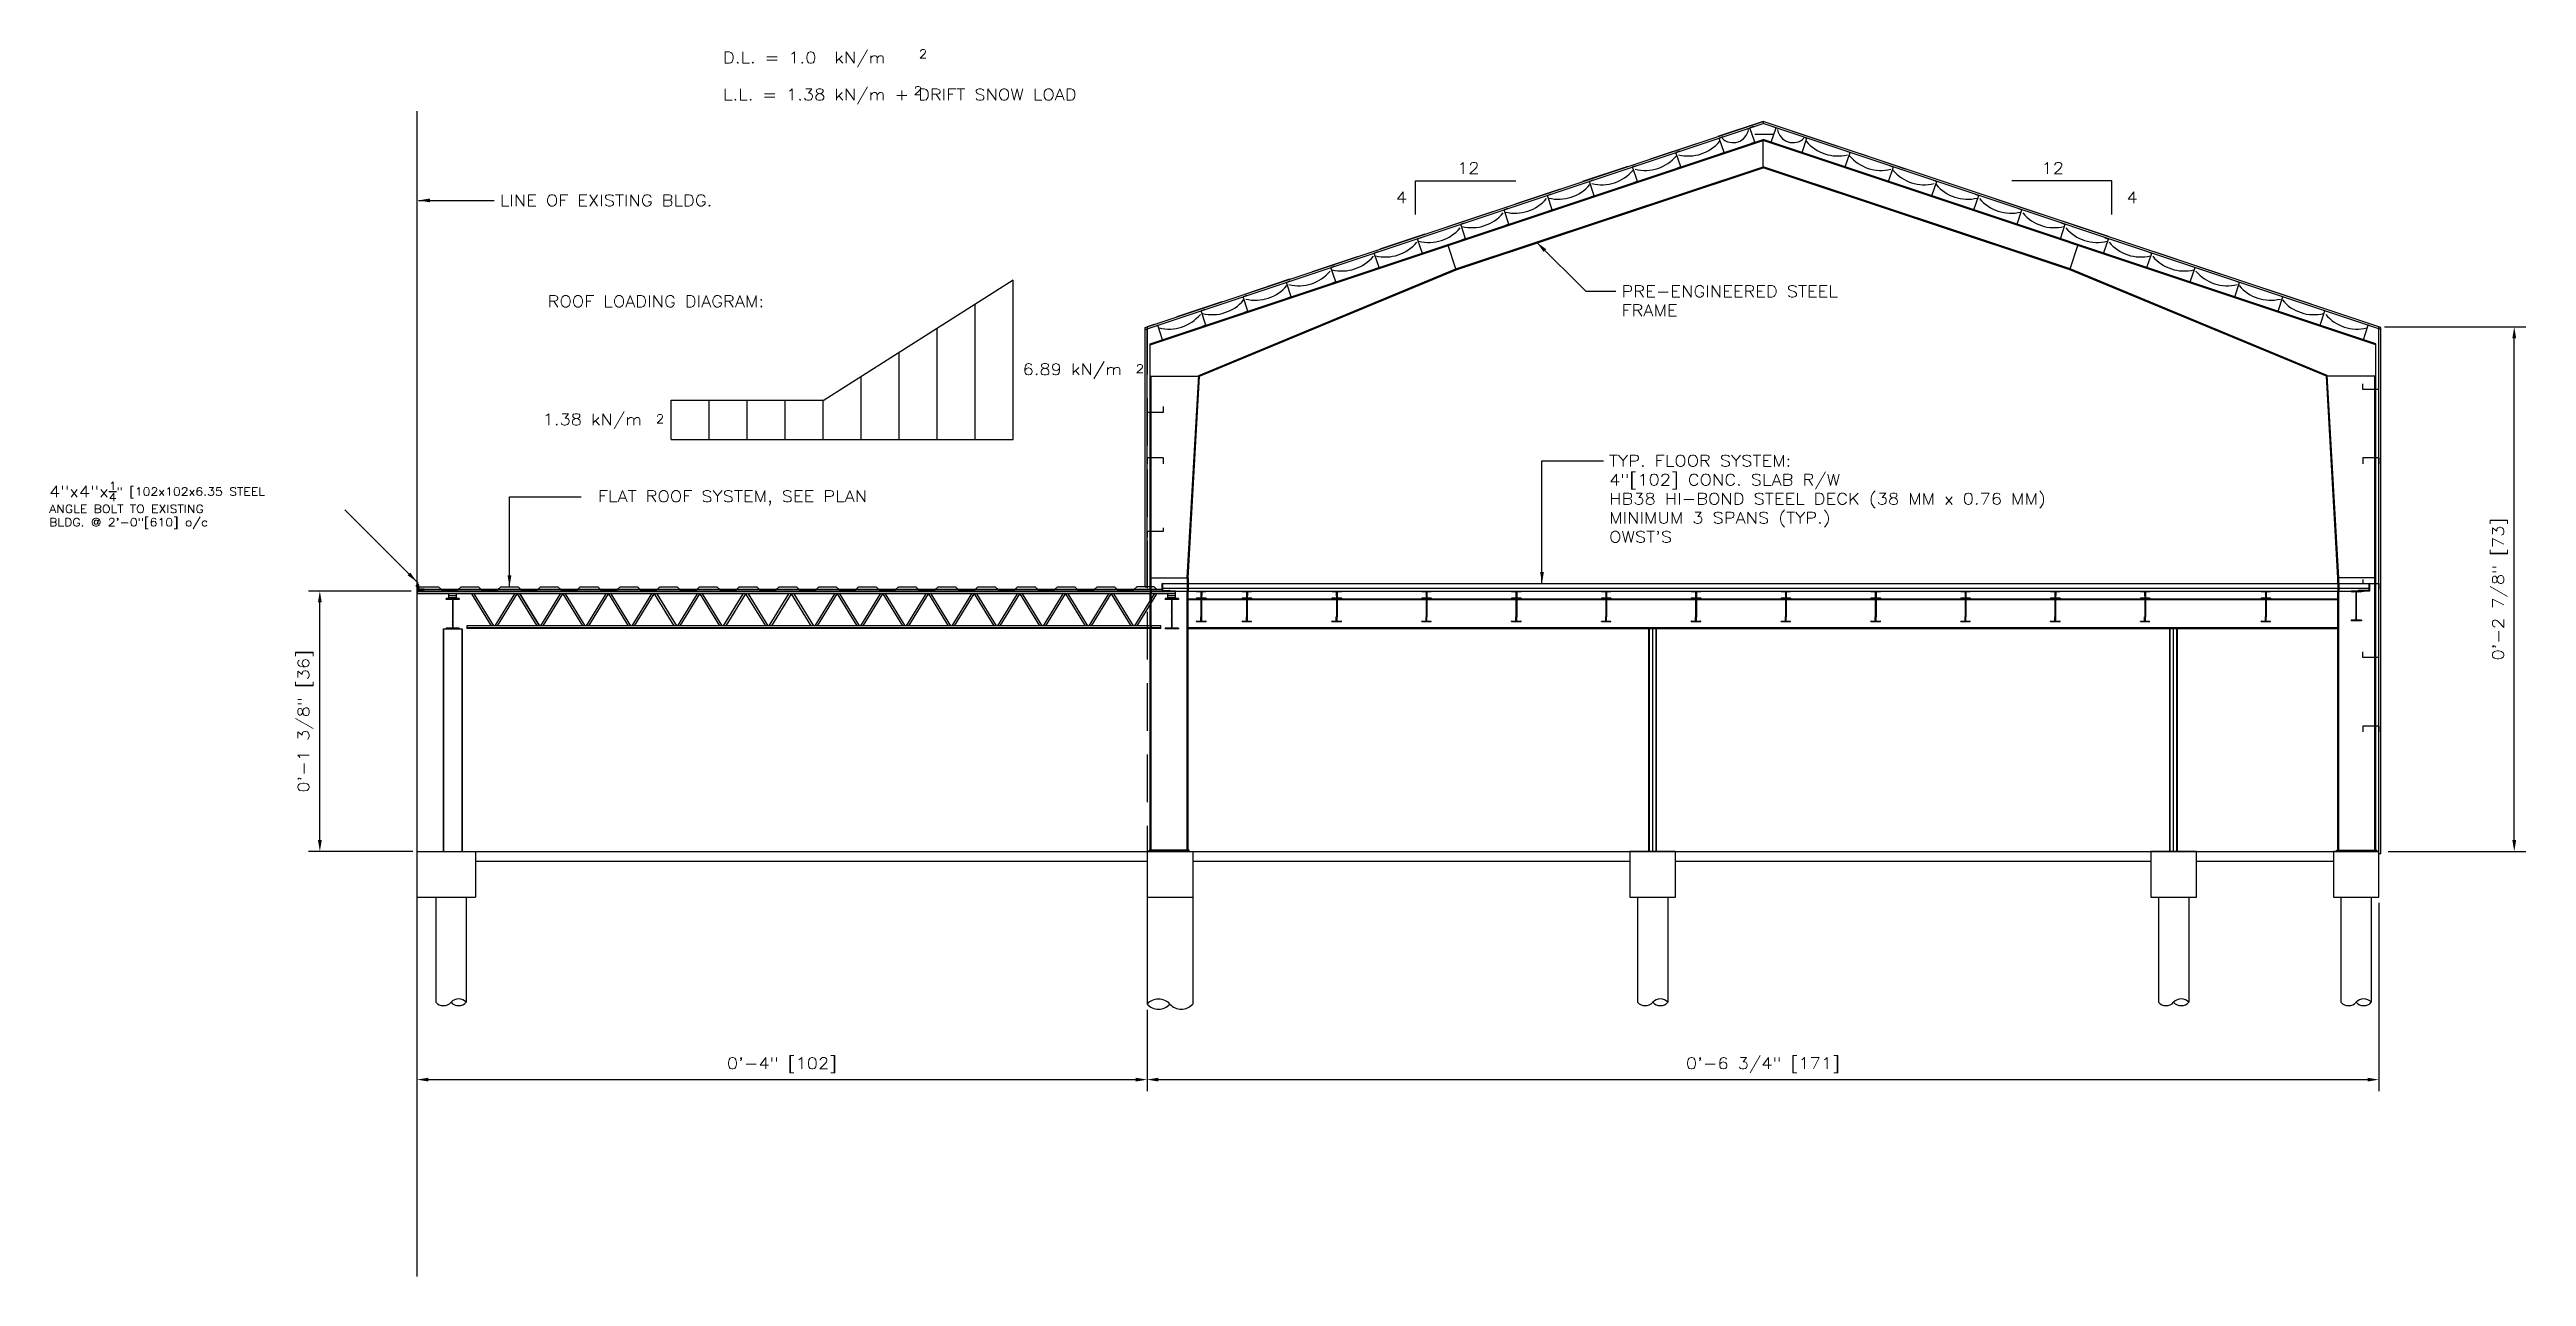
# Model space of a CAD drawing. Header units: inches. Extents: x -3796 to 2710, y 1152 to 2187.
# Drawn here: x -3796 to -2493, y 1152 to 1798 of the extents above.
import ezdxf

# ---------------------------------------------------------------- set-up
doc = ezdxf.new("R2010")
doc.units = ezdxf.units.IN
doc.header["$MEASUREMENT"] = 0
doc.linetypes.add('HIDDEN', pattern=[0.375, 0.25, -0.125])
doc.layers.get('0').update_dxf_attribs({"linetype": 'CONTINUOUS', "plot": 0})
doc.layers.get('DEFPOINTS').update_dxf_attribs({"linetype": 'CONTINUOUS'})
for name, color, linetype in [('1_Arch_Plan_Stair', 132, 'CONTINUOUS'), ('Arch_Section_Found', 21, 'CONTINUOUS'), ('Arch_Section_HSS', 2, 'CONTINUOUS'), ('Arch_Section_Insul', 135, 'BATTING'), ('Arch_Section_PreStBldg.', 140, 'CONTINUOUS'), ('Arch_Section_Roof', 2, 'CONTINUOUS'), ('Arch_Section_Steelgirt', 21, 'CONTINUOUS'), ('Arch_Section_Truss', 45, 'CONTINUOUS'), ('Loading', 7, 'CONTINUOUS'), ('Section_BldgSkin', 252, 'HIDDEN'), ('Section_MetalCladding', 2, 'CONTINUOUS'), ('Section_SteelAngle', 2, 'CONTINUOUS'), ('Struc_Plan_Deck', 41, 'CONTINUOUS'), ('Struc_Plan_Dim', 5, 'CONTINUOUS'), ('Struc_Section_Floor', 11, 'CONTINUOUS'), ('Structural_Section_Bolt', 2, 'CONTINUOUS'), ('Structural_Section_StAngle', 2, 'CONTINUOUS'), ('Structural_SteelBeam', 22, 'CONTINUOUS')]:
    doc.layers.add(name, color=color, linetype=linetype)
doc.styles.add('ROMANS-115', font='romans.shx', dxfattribs={"width": 1.15})
doc.linetypes.add('BATTING', pattern='A,0.0001,-0.1,[134,ltypeshp.shx,S=0.1,R=0,X=-0.1,Y=0],-0.2,[134,ltypeshp.shx,S=0.1,R=180,X=0.1,Y=0],-0.1', length=0.4001)
doc.dimstyles.new('18-ROMANS-115-PS-CF', dxfattribs={"dimscale": 0, "dimtxt": 0.0625, "dimasz": 0.0625, "dimexe": 0.0625, "dimexo": 0.03125, "dimgap": 0.03125, "dimtad": 1, "dimdec": 3, "dimlfac": 96, "dimzin": 1, "dimdsep": 46, "dimlunit": 4, "dimtxsty": 'ROMANS-115', "dimcen": 0.125, "dimclrd": 256, "dimclre": 256, "dimclrt": 256, "dimadec": 0, "dimazin": 0, "dimtfac": 1, "dimtdec": 3, "dimtofl": 0, "dimtmove": 0, "dimatfit": 0, "dimfxl": 1, "dimfrac": 2, "dimtolj": 1, "dimtzin": 0, "dimarcsym": 0})
pattern_1 = [(45, (0, 0), (-0.44194174, 0.44194174), []), (45, (0, 0.3125), (-0.44194174, 0.44194174), [])]

msp = doc.modelspace()

# ---------------------------------------------------------------- texts
at = {"layer": 'Loading', "style": 'ROMANS-115', "width": 1.15}
for s, p in [('D.L. = 1.0  kN/m', (-3441.5071, 1790.3882)), ('L.L. = 1.38 kN/m + DRIFT SNOW LOAD', (-3441.5071, 1770.9596))]:
    msp.add_text(s, height=6, dxfattribs=at).set_placement(p)
at = {"layer": 'Loading', "char_height": 4.5, "attachment_point": 1, "style": 'ROMANS-115'}
for insert in [(-3338.534, 1797.6419), (-3341.2258, 1778.2805)]:
    msp.add_mtext('2', dxfattribs=dict(at, insert=insert))
at = {"layer": 'Struc_Plan_Dim', "attachment_point": 1, "style": 'ROMANS-115'}
for s, insert, char_height in [('12', (-3055.4454, 1738.284), 6), ('12', (-2747.9995, 1738.284), 6), ('\\A1;LINE OF EXISTING BLDG.', (-3558.9391, 1721.2841), 6), ('4', (-3087.5867, 1722.8495), 6), ('4', (-2703.2793, 1722.8495), 6), ('ROOF LOADING DIAGRAM:', (-3533.7578, 1668.1918), 6), ('\\A1;PRE-ENGINEERED STEEL\\PFRAME', (-2968.9092, 1673.4585), 6), ('6.89 kN/m', (-3283.9744, 1632.4648), 6), ('2', (-3224.4454, 1632.0071), 4.5), ('1.38 kN/m', (-3536.4226, 1606.0993), 6), ('2', (-3476.8936, 1605.6416), 4.5), ('TYP. FLOOR SYSTEM:\\P4"[102] CONC. SLAB R/W\\PHB38 HI-BOND STEEL DECK (38 MM x 0.76 MM)\\PMINIMUM 3 SPANS (TYP.)\\POWST\'S', (-2975.4328, 1584.3312), 6), ('\\A1;4"x4"x\\H0.7x;\\S1/4;" [102x102x6.35 STEEL\\PANGLE BOLT TO EXISTING\\PBLDG. @ 2\'-0"[610] o/c', (-3795.9948, 1570.1827), 6), ('FLAT ROOF SYSTEM, SEE PLAN', (-3507.3302, 1565.6587), 6)]:
    msp.add_mtext(s, dxfattribs=dict(at, insert=insert, char_height=char_height))

# ---------------------------------------------------------------- blocks, each defined once
blk = doc.blocks.new('OWSJ')
at = {"layer": 'Arch_Section_Truss'}
h = blk.add_hatch(dxfattribs=at)
h.set_pattern_fill('STEEL', color=251, scale=8, style=0)
h.set_pattern_definition([(45, (-5931.7465, -886.3496), (-0.70710678, 0.70710678), []), (45, (-5931.7465, -885.8496), (-0.70710678, 0.70710678), [])])
h.paths.add_polyline_path([(-0.3, 13.6, 0.414214), (-0.1, 13.5), (0.1, 13.5, 0.414214), (0.2, 13.6), (0.2, 15.7), (2.4, 15.7, 0.414214), (2.5, 15.9), (2.5, 16), (-2.5, 16), (-2.5, 15.9, 0.414214), (-2.4, 15.7), (-0.3, 15.7)])
h.paths.add_polyline_path([(-0.3, 0.2), (-2.4, 0.2, 0.414214), (-2.5, 0.1), (-2.5, 0), (2.5, 0), (2.5, 0.1, 0.414214), (2.4, 0.2), (0.2, 0.2), (0.2, 2.4, 0.414214), (0.1, 2.5), (-0.1, 2.5, 0.414214), (-0.3, 2.4)])
at = {"layer": 'Arch_Section_Truss', "color": 140}
for p, q in [((-2.5, 16), (2.5, 16)), ((-2.5, 16), (-2.5, 15.9)), ((-2.4, 15.7), (-0.3, 15.7)), ((-0.3, 15.7), (-0.3, 13.6)), ((-0.2, 13.5), (-0.2, 2.5)), ((-0.2, 13.5), (-0.2, 12.4)), ((-0.1, 13.5), (0.1, 13.5)), ((0.2, 15.7), (2.4, 15.7)), ((0.2, 15.7), (0.2, 13.6)), ((0.2, 13.5), (0.2, 2.5)), ((0.2, 13.5), (0.2, 12.4)), ((2.5, 16), (2.5, 15.9)), ((-2.5, 12.2), (-2.5, 12)), ((-2.5, 12), (-0.2, 12)), ((-2.5, 0), (-2.5, 0.1)), ((-2.5, 0), (2.5, 0)), ((-2.4, 12.4), (-0.2, 12.4)), ((-2.4, 0.2), (-0.3, 0.2)), ((-0.3, 0.2), (-0.3, 2.4)), ((-0.1, 2.5), (0.1, 2.5)), ((0.2, 12.4), (2.4, 12.4)), ((0.2, 12), (2.5, 12)), ((0.2, 0.2), (0.2, 2.4)), ((0.2, 0.2), (2.4, 0.2)), ((2.5, 12.2), (2.5, 12)), ((2.5, 0), (2.5, 0.1))]:
    blk.add_line(p, q, dxfattribs=at)
for centre, start, end in [((-2.4, 15.9), 180, 270), ((-0.1, 13.6), 180, 270), ((0.1, 13.6), 270, 0), ((2.4, 15.9), 270, 0), ((-2.4, 12.2), 90, 180), ((-2.4, 0.1), 90, 180), ((-0.1, 2.4), 90, 180), ((0.1, 2.4), 0, 90), ((2.4, 12.2), 0, 90), ((2.4, 0.1), 0, 90)]:
    blk.add_arc(centre, 0.125, start, end, dxfattribs=at)
blk = doc.blocks.new('W410x39(W16x26)')
at = {"layer": 'Structural_SteelBeam'}
h = blk.add_hatch(dxfattribs=at)
h.set_pattern_fill('STEEL', color=131, scale=5, style=0)
h.set_pattern_definition(pattern_1)
h.paths.add_polyline_path([(1369.9, 1185.2), (1364.4, 1185.2), (1364.4, 1184.8), (1367, 1184.8), (1367, 1169.9), (1364.4, 1169.9), (1364.4, 1169.6), (1369.9, 1169.6), (1369.9, 1169.9), (1367.2, 1169.9), (1367.2, 1184.8), (1369.9, 1184.8)])
for p, q in [((1369.9, 1185.2), (1364.4, 1185.2)), ((1364.4, 1185.2), (1364.4, 1184.8)), ((1367, 1184.8), (1364.4, 1184.8)), ((1367, 1184.8), (1367, 1169.9)), ((1367.2, 1184.8), (1367.2, 1169.9)), ((1369.9, 1184.8), (1367.2, 1184.8)), ((1369.9, 1185.2), (1369.9, 1184.8)), ((1367, 1169.9), (1364.4, 1169.9)), ((1364.4, 1169.9), (1364.4, 1169.6)), ((1369.9, 1169.6), (1364.4, 1169.6)), ((1369.9, 1169.9), (1367.2, 1169.9)), ((1369.9, 1169.9), (1369.9, 1169.6))]:
    blk.add_line(p, q, dxfattribs=at)
blk = doc.blocks.new('W410x54[W16x36]')
at = {"layer": 'Structural_SteelBeam'}
h = blk.add_hatch(dxfattribs=at)
h.set_pattern_fill('STEEL', color=131, scale=5, style=0)
h.set_pattern_definition(pattern_1)
h.paths.add_polyline_path([(1370.6, 1185.2), (1363.6, 1185.2), (1363.6, 1184.8), (1367, 1184.8), (1367, 1169.7), (1363.6, 1169.7), (1363.6, 1169.3), (1370.6, 1169.3), (1370.6, 1169.7), (1367.2, 1169.7), (1367.2, 1184.8), (1370.6, 1184.8)])
for p, q in [((1370.6, 1185.2), (1363.6, 1185.2)), ((1363.6, 1185.2), (1363.6, 1184.8)), ((1367, 1184.8), (1363.6, 1184.8)), ((1367, 1184.8), (1367, 1169.7)), ((1367.2, 1184.8), (1367.2, 1169.7)), ((1370.6, 1184.8), (1367.2, 1184.8)), ((1370.6, 1185.2), (1370.6, 1184.8)), ((1367, 1169.7), (1363.6, 1169.7)), ((1363.6, 1169.7), (1363.6, 1169.3)), ((1370.6, 1169.3), (1363.6, 1169.3)), ((1370.6, 1169.7), (1367.2, 1169.7)), ((1370.6, 1169.7), (1370.6, 1169.3))]:
    blk.add_line(p, q, dxfattribs=at)
blk = doc.blocks.new('A$C46D41956')
at = {"layer": 'Structural_Section_StAngle'}
h = blk.add_hatch(dxfattribs=at)
h.set_pattern_fill('STEEL', color=251, scale=3, style=0)
h.set_pattern_definition([(135, (8872.7223, -3443.97915), (0.265165043, 0.265165043), []), (135, (8872.7223, -3443.79165), (0.265165043, 0.265165043), [])])
h.paths.add_polyline_path([(0.4, 0.4, 0.414214), (0, 0), (4, 0), (4, 4, 0.414214), (3.6, 3.6), (3.6, 0.4)])
at = {"layer": 'Structural_Section_StAngle', "ltscale": 5}
for p, q in [((3.6, 0.4), (0.4, 0.4)), ((3.6, 0.4), (3.6, 3.6)), ((4, 0), (4, 4)), ((4, 0), (0, 0))]:
    blk.add_line(p, q, dxfattribs=at)
at = {"layer": 'Structural_Section_StAngle'}
blk.add_line((4, 4), (4, 4), dxfattribs=at)
at = {"layer": 'Structural_Section_StAngle', "ltscale": 5}
for centre in [(0.4, 0), (4, 3.6)]:
    blk.add_arc(centre, 0.375, 90, 180, dxfattribs=at)
blk = doc.blocks.new('Hex Nut - 10 mm side')
at = {"color": 0, "linetype": 'Continuous'}
for p, q in [((-9, -7), (-9, 7)), ((-1, 9), (-8, 9)), ((-1, 5), (-8, 5)), ((0, -7), (0, 7)), ((-1, -5), (-8, -5)), ((-1, -9), (-8, -9))]:
    blk.add_line(p, q, dxfattribs=at)
for centre, radius, start, end in [((-5, 7), 4.19, 147.1328, 212.8672), ((7, 0), 15.7, 163.2214, 196.7786), ((-4, 7), 4.19, 327.1328, 32.8672), ((-16, 0), 15.7, 343.2214, 16.7787), ((-5, -7), 4.19, 147.1328, 212.8672), ((-4, -7), 4.19, 327.1328, 32.8672)]:
    blk.add_arc(centre, radius, start, end, dxfattribs=at)
blk = doc.blocks.new('*D6')
at = {"layer": 'DEFPOINTS', "color": 0}
for p in [(-3653.6, 1512.8), (-3602.5, 1512.8), (-3601.7, 1375.8)]:
    blk.add_point(p, dxfattribs=at)
at = {"layer": 'Struc_Plan_Dim', "lineweight": -2}
for p, q in [((-3605.5, 1512.8), (-3659.6, 1512.8)), ((-3653.6, 1381.8), (-3653.6, 1506.8)), ((-3604.7, 1375.8), (-3659.6, 1375.8))]:
    blk.add_line(p, q, dxfattribs=at)
at = {"layer": 'Struc_Plan_Dim'}
for points in [[(-3654.6, 1506.8), (-3652.6, 1506.8), (-3653.6, 1512.8)], [(-3654.6, 1381.8), (-3652.6, 1381.8), (-3653.6, 1375.8)]]:
    blk.add_solid(points, dxfattribs=at)
at = {"layer": 'Struc_Plan_Dim', "insert": (-3661.2, 1444.3), "char_height": 6, "attachment_point": 5, "rotation": 90, "style": 'ROMANS-115'}
blk.add_mtext('\\A1;0\'-1 3/8" [36]', dxfattribs=at)
blk = doc.blocks.new('*D7')
at = {"layer": 'DEFPOINTS', "color": 0}
for p in [(-2570.5, 1651.8), (-2499.3, 1651.8), (-2568.7, 1375.8)]:
    blk.add_point(p, dxfattribs=at)
at = {"layer": 'Struc_Plan_Dim', "lineweight": -2}
for p, q in [((-2567.5, 1651.8), (-2493.3, 1651.8)), ((-2499.3, 1381.8), (-2499.3, 1645.8)), ((-2565.7, 1375.8), (-2493.3, 1375.8))]:
    blk.add_line(p, q, dxfattribs=at)
at = {"layer": 'Struc_Plan_Dim'}
for points in [[(-2500.3, 1645.8), (-2498.3, 1645.8), (-2499.3, 1651.8)], [(-2500.3, 1381.8), (-2498.3, 1381.8), (-2499.3, 1375.8)]]:
    blk.add_solid(points, dxfattribs=at)
at = {"layer": 'Struc_Plan_Dim', "insert": (-2506.8, 1513.8), "char_height": 6, "attachment_point": 5, "rotation": 90, "style": 'ROMANS-115'}
blk.add_mtext('\\A1;0\'-2 7/8" [73]', dxfattribs=at)
blk = doc.blocks.new('*D8')
at = {"layer": 'DEFPOINTS', "color": 0}
for p in [(-3218.4, 1295.5), (-3218.4, 1255.8), (-3602.5, 1250.5)]:
    blk.add_point(p, dxfattribs=at)
at = {"layer": 'Struc_Plan_Dim', "lineweight": -2}
for p, q in [((-3218.4, 1292.5), (-3218.4, 1249.8)), ((-3596.5, 1255.8), (-3224.4, 1255.8))]:
    blk.add_line(p, q, dxfattribs=at)
at = {"layer": 'Struc_Plan_Dim'}
for points in [[(-3596.5, 1256.8), (-3596.5, 1254.8), (-3602.5, 1255.8)], [(-3224.4, 1256.8), (-3224.4, 1254.8), (-3218.4, 1255.8)]]:
    blk.add_solid(points, dxfattribs=at)
at = {"layer": 'Struc_Plan_Dim', "insert": (-3410.5, 1263.4), "char_height": 6, "attachment_point": 5, "style": 'ROMANS-115'}
blk.add_mtext('\\A1;0\'-4" [102]', dxfattribs=at)
blk = doc.blocks.new('*D9')
at = {"layer": 'DEFPOINTS', "color": 0}
for p in [(-2570.5, 1351.8), (-3218.5, 1255.8), (-2570.5, 1255.8)]:
    blk.add_point(p, dxfattribs=at)
at = {"layer": 'Struc_Plan_Dim', "lineweight": -2}
for p, q in [((-2570.5, 1348.8), (-2570.5, 1249.8)), ((-3212.5, 1255.8), (-2576.5, 1255.8))]:
    blk.add_line(p, q, dxfattribs=at)
at = {"layer": 'Struc_Plan_Dim'}
for points in [[(-3212.5, 1256.8), (-3212.5, 1254.8), (-3218.5, 1255.8)], [(-2576.5, 1256.8), (-2576.5, 1254.8), (-2570.5, 1255.8)]]:
    blk.add_solid(points, dxfattribs=at)
at = {"layer": 'Struc_Plan_Dim', "insert": (-2894.5, 1263.4), "char_height": 6, "attachment_point": 5, "style": 'ROMANS-115'}
blk.add_mtext('\\A1;0\'-6 3/4" [171]', dxfattribs=at)

# ---------------------------------------------------------------- dimensions: what is measured, and where the dimension line sits
at = {"layer": 'Struc_Plan_Dim'}
for base, p1, p2, picture, middle in [((-2499.2735, 1651.7923), (-2568.724, 1375.7923), (-2570.474, 1651.7923), '*D7', (-2506.8449, 1513.7923)), ((-3653.591, 1512.7923), (-3601.7241, 1375.7923), (-3602.4741, 1512.7923), '*D6', (-3661.1625, 1444.2923))]:
    dim = msp.add_linear_dim(base=base, p1=p1, p2=p2, angle=90, dimstyle='18-ROMANS-115-PS-CF', override={"dimscale": 96.000008, "dimlfac": 0.010417}, dxfattribs=at)
    dim.commit()
    dim.dimension.update_dxf_attribs({"geometry": picture, "text_midpoint": middle})
for base, p1, p2, picture, middle in [((-2570.474, 1255.8199), (-3218.4741, 1255.8199), (-2570.474, 1351.7923), '*D9', (-2894.4741, 1263.3913)), ((-3218.4324, 1255.8199), (-3602.4741, 1250.5109), (-3218.4324, 1295.5291), '*D8', (-3410.4533, 1263.3913))]:
    dim = msp.add_linear_dim(base=base, p1=p1, p2=p2, dimstyle='18-ROMANS-115-PS-CF', override={"dimscale": 96.000008, "dimlfac": 0.010417, "dimse1": 1}, dxfattribs=at)
    dim.commit()
    dim.dimension.update_dxf_attribs({"geometry": picture, "text_midpoint": middle})

# ---------------------------------------------------------------- hatches: boundary and pattern name
at = {"layer": 'Arch_Section_Truss'}
h = msp.add_hatch(dxfattribs=at)
h.set_pattern_fill('STEEL', color=256, scale=8, style=0)
h.set_pattern_definition([(45, (-9121.7146, 610.4427), (-0.70710678, 0.70710678), []), (45, (-9121.7146, 610.9427), (-0.70710678, 0.70710678), [])])
h.paths.add_polyline_path([(-3190.2181, 1510.4173, 0.414213562), (-3190.0931, 1510.2923), (-3189.8431, 1510.2923, 0.414213562), (-3189.7181, 1510.4173), (-3189.7181, 1512.5423), (-3187.5931, 1512.5423, 0.414213562), (-3187.4681, 1512.6673), (-3187.4681, 1512.7923), (-3192.4681, 1512.7923), (-3192.4681, 1512.6673, 0.414213562), (-3192.3431, 1512.5423), (-3190.2181, 1512.5423)])
h.paths.add_polyline_path([(-3190.2181, 1497.0423), (-3192.3431, 1497.0423, 0.414213562), (-3192.4681, 1496.9173), (-3192.4681, 1496.7923), (-3187.4681, 1496.7923), (-3187.4681, 1496.9173, 0.414213562), (-3187.5931, 1497.0423), (-3189.7181, 1497.0423), (-3189.7181, 1499.1673, 0.414213562), (-3189.8431, 1499.2923), (-3190.0931, 1499.2923, 0.414213562), (-3190.2181, 1499.1673)])
h = msp.add_hatch(dxfattribs=at)
h.set_pattern_fill('STEEL', color=256, scale=8, style=0)
h.set_pattern_definition([(45, (-9097.7146, 610.4427), (-0.70710678, 0.70710678), []), (45, (-9097.7146, 610.9427), (-0.70710678, 0.70710678), [])])
h.paths.add_polyline_path([(-3166.2181, 1510.4173, 0.414213562), (-3166.0931, 1510.2923), (-3165.8431, 1510.2923, 0.414213562), (-3165.7181, 1510.4173), (-3165.7181, 1512.5423), (-3163.5931, 1512.5423, 0.414213562), (-3163.4681, 1512.6673), (-3163.4681, 1512.7923), (-3168.4681, 1512.7923), (-3168.4681, 1512.6673, 0.414213562), (-3168.3431, 1512.5423), (-3166.2181, 1512.5423)])
h.paths.add_polyline_path([(-3166.2181, 1497.0423), (-3168.3431, 1497.0423, 0.414213562), (-3168.4681, 1496.9173), (-3168.4681, 1496.7923), (-3163.4681, 1496.7923), (-3163.4681, 1496.9173, 0.414213562), (-3163.5931, 1497.0423), (-3165.7181, 1497.0423), (-3165.7181, 1499.1673, 0.414213562), (-3165.8431, 1499.2923), (-3166.0931, 1499.2923, 0.414213562), (-3166.2181, 1499.1673)])
h = msp.add_hatch(dxfattribs=at)
h.set_pattern_fill('STEEL', color=256, scale=8, style=0)
h.set_pattern_definition([(45, (-9050.4706, 610.4427), (-0.70710678, 0.70710678), []), (45, (-9050.4706, 610.9427), (-0.70710678, 0.70710678), [])])
h.paths.add_polyline_path([(-3118.9741, 1510.4173, 0.414213562), (-3118.8491, 1510.2923), (-3118.5991, 1510.2923, 0.414213562), (-3118.4741, 1510.4173), (-3118.4741, 1512.5423), (-3116.3491, 1512.5423, 0.414213562), (-3116.2241, 1512.6673), (-3116.2241, 1512.7923), (-3121.2241, 1512.7923), (-3121.2241, 1512.6673, 0.414213562), (-3121.0991, 1512.5423), (-3118.9741, 1512.5423)])
h.paths.add_polyline_path([(-3118.9741, 1497.0423), (-3121.0991, 1497.0423, 0.414213562), (-3121.2241, 1496.9173), (-3121.2241, 1496.7923), (-3116.2241, 1496.7923), (-3116.2241, 1496.9173, 0.414213562), (-3116.3491, 1497.0423), (-3118.4741, 1497.0423), (-3118.4741, 1499.1673, 0.414213562), (-3118.5991, 1499.2923), (-3118.8491, 1499.2923, 0.414213562), (-3118.9741, 1499.1673)])
h = msp.add_hatch(dxfattribs=at)
h.set_pattern_fill('STEEL', color=256, scale=8, style=0)
h.set_pattern_definition([(45, (-9003.2206, 610.4427), (-0.70710678, 0.70710678), []), (45, (-9003.2206, 610.9427), (-0.70710678, 0.70710678), [])])
h.paths.add_polyline_path([(-3071.7241, 1510.4173, 0.414213562), (-3071.5991, 1510.2923), (-3071.3491, 1510.2923, 0.414213562), (-3071.2241, 1510.4173), (-3071.2241, 1512.5423), (-3069.0991, 1512.5423, 0.414213562), (-3068.9741, 1512.6673), (-3068.9741, 1512.7923), (-3073.9741, 1512.7923), (-3073.9741, 1512.6673, 0.414213562), (-3073.8491, 1512.5423), (-3071.7241, 1512.5423)])
h.paths.add_polyline_path([(-3071.7241, 1497.0423), (-3073.8491, 1497.0423, 0.414213562), (-3073.9741, 1496.9173), (-3073.9741, 1496.7923), (-3068.9741, 1496.7923), (-3068.9741, 1496.9173, 0.414213562), (-3069.0991, 1497.0423), (-3071.2241, 1497.0423), (-3071.2241, 1499.1673, 0.414213562), (-3071.3491, 1499.2923), (-3071.5991, 1499.2923, 0.414213562), (-3071.7241, 1499.1673)])
h = msp.add_hatch(dxfattribs=at)
h.set_pattern_fill('STEEL', color=256, scale=8, style=0)
h.set_pattern_definition([(45, (-8908.7206, 610.4427), (-0.70710678, 0.70710678), []), (45, (-8908.7206, 610.9427), (-0.70710678, 0.70710678), [])])
h.paths.add_polyline_path([(-2977.2241, 1510.4173, 0.414213562), (-2977.0991, 1510.2923), (-2976.8491, 1510.2923, 0.414213562), (-2976.7241, 1510.4173), (-2976.7241, 1512.5423), (-2974.5991, 1512.5423, 0.414213562), (-2974.4741, 1512.6673), (-2974.4741, 1512.7923), (-2979.4741, 1512.7923), (-2979.4741, 1512.6673, 0.414213562), (-2979.3491, 1512.5423), (-2977.2241, 1512.5423)])
h.paths.add_polyline_path([(-2977.2241, 1497.0423), (-2979.3491, 1497.0423, 0.414213562), (-2979.4741, 1496.9173), (-2979.4741, 1496.7923), (-2974.4741, 1496.7923), (-2974.4741, 1496.9173, 0.414213562), (-2974.5991, 1497.0423), (-2976.7241, 1497.0423), (-2976.7241, 1499.1673, 0.414213562), (-2976.8491, 1499.2923), (-2977.0991, 1499.2923, 0.414213562), (-2977.2241, 1499.1673)])
h = msp.add_hatch(dxfattribs=at)
h.set_pattern_fill('STEEL', color=256, scale=8, style=0)
h.set_pattern_definition([(45, (-8861.4706, 610.4427), (-0.70710678, 0.70710678), []), (45, (-8861.4706, 610.9427), (-0.70710678, 0.70710678), [])])
h.paths.add_polyline_path([(-2929.9741, 1510.4173, 0.414213562), (-2929.8491, 1510.2923), (-2929.5991, 1510.2923, 0.414213562), (-2929.4741, 1510.4173), (-2929.4741, 1512.5423), (-2927.3491, 1512.5423, 0.414213562), (-2927.2241, 1512.6673), (-2927.2241, 1512.7923), (-2932.2241, 1512.7923), (-2932.2241, 1512.6673, 0.414213562), (-2932.0991, 1512.5423), (-2929.9741, 1512.5423)])
h.paths.add_polyline_path([(-2929.9741, 1497.0423), (-2932.0991, 1497.0423, 0.414213562), (-2932.2241, 1496.9173), (-2932.2241, 1496.7923), (-2927.2241, 1496.7923), (-2927.2241, 1496.9173, 0.414213562), (-2927.3491, 1497.0423), (-2929.4741, 1497.0423), (-2929.4741, 1499.1673, 0.414213562), (-2929.5991, 1499.2923), (-2929.8491, 1499.2923, 0.414213562), (-2929.9741, 1499.1673)])
h = msp.add_hatch(dxfattribs=at)
h.set_pattern_fill('STEEL', color=256, scale=8, style=0)
h.set_pattern_definition([(45, (-8814.2206, 610.4427), (-0.70710678, 0.70710678), []), (45, (-8814.2206, 610.9427), (-0.70710678, 0.70710678), [])])
h.paths.add_polyline_path([(-2882.7241, 1510.4173, 0.414213562), (-2882.5991, 1510.2923), (-2882.3491, 1510.2923, 0.414213562), (-2882.2241, 1510.4173), (-2882.2241, 1512.5423), (-2880.0991, 1512.5423, 0.414213562), (-2879.9741, 1512.6673), (-2879.9741, 1512.7923), (-2884.9741, 1512.7923), (-2884.9741, 1512.6673, 0.414213562), (-2884.8491, 1512.5423), (-2882.7241, 1512.5423)])
h.paths.add_polyline_path([(-2882.7241, 1497.0423), (-2884.8491, 1497.0423, 0.414213562), (-2884.9741, 1496.9173), (-2884.9741, 1496.7923), (-2879.9741, 1496.7923), (-2879.9741, 1496.9173, 0.414213562), (-2880.0991, 1497.0423), (-2882.2241, 1497.0423), (-2882.2241, 1499.1673, 0.414213562), (-2882.3491, 1499.2923), (-2882.5991, 1499.2923, 0.414213562), (-2882.7241, 1499.1673)])
h = msp.add_hatch(dxfattribs=at)
h.set_pattern_fill('STEEL', color=256, scale=8, style=0)
h.set_pattern_definition([(45, (-8766.9706, 610.4427), (-0.70710678, 0.70710678), []), (45, (-8766.9706, 610.9427), (-0.70710678, 0.70710678), [])])
h.paths.add_polyline_path([(-2835.4741, 1510.4173, 0.414213562), (-2835.3491, 1510.2923), (-2835.0991, 1510.2923, 0.414213562), (-2834.9741, 1510.4173), (-2834.9741, 1512.5423), (-2832.8491, 1512.5423, 0.414213562), (-2832.7241, 1512.6673), (-2832.7241, 1512.7923), (-2837.7241, 1512.7923), (-2837.7241, 1512.6673, 0.414213562), (-2837.5991, 1512.5423), (-2835.4741, 1512.5423)])
h.paths.add_polyline_path([(-2835.4741, 1497.0423), (-2837.5991, 1497.0423, 0.414213562), (-2837.7241, 1496.9173), (-2837.7241, 1496.7923), (-2832.7241, 1496.7923), (-2832.7241, 1496.9173, 0.414213562), (-2832.8491, 1497.0423), (-2834.9741, 1497.0423), (-2834.9741, 1499.1673, 0.414213562), (-2835.0991, 1499.2923), (-2835.3491, 1499.2923, 0.414213562), (-2835.4741, 1499.1673)])
h = msp.add_hatch(dxfattribs=at)
h.set_pattern_fill('STEEL', color=256, scale=8, style=0)
h.set_pattern_definition([(45, (-8719.7206, 610.4427), (-0.70710678, 0.70710678), []), (45, (-8719.7206, 610.9427), (-0.70710678, 0.70710678), [])])
h.paths.add_polyline_path([(-2788.2241, 1510.4173, 0.414213562), (-2788.0991, 1510.2923), (-2787.8491, 1510.2923, 0.414213562), (-2787.7241, 1510.4173), (-2787.7241, 1512.5423), (-2785.5991, 1512.5423, 0.414213562), (-2785.4741, 1512.6673), (-2785.4741, 1512.7923), (-2790.4741, 1512.7923), (-2790.4741, 1512.6673, 0.414213562), (-2790.3491, 1512.5423), (-2788.2241, 1512.5423)])
h.paths.add_polyline_path([(-2788.2241, 1497.0423), (-2790.3491, 1497.0423, 0.414213562), (-2790.4741, 1496.9173), (-2790.4741, 1496.7923), (-2785.4741, 1496.7923), (-2785.4741, 1496.9173, 0.414213562), (-2785.5991, 1497.0423), (-2787.7241, 1497.0423), (-2787.7241, 1499.1673, 0.414213562), (-2787.8491, 1499.2923), (-2788.0991, 1499.2923, 0.414213562), (-2788.2241, 1499.1673)])
h = msp.add_hatch(dxfattribs=at)
h.set_pattern_fill('STEEL', color=256, scale=8, style=0)
h.set_pattern_definition([(45, (-8672.4706, 610.4427), (-0.70710678, 0.70710678), []), (45, (-8672.4706, 610.9427), (-0.70710678, 0.70710678), [])])
h.paths.add_polyline_path([(-2740.9741, 1510.4173, 0.414213562), (-2740.8491, 1510.2923), (-2740.5991, 1510.2923, 0.414213562), (-2740.4741, 1510.4173), (-2740.4741, 1512.5423), (-2738.3491, 1512.5423, 0.414213562), (-2738.2241, 1512.6673), (-2738.2241, 1512.7923), (-2743.2241, 1512.7923), (-2743.2241, 1512.6673, 0.414213562), (-2743.0991, 1512.5423), (-2740.9741, 1512.5423)])
h.paths.add_polyline_path([(-2740.9741, 1497.0423), (-2743.0991, 1497.0423, 0.414213562), (-2743.2241, 1496.9173), (-2743.2241, 1496.7923), (-2738.2241, 1496.7923), (-2738.2241, 1496.9173, 0.414213562), (-2738.3491, 1497.0423), (-2740.4741, 1497.0423), (-2740.4741, 1499.1673, 0.414213562), (-2740.5991, 1499.2923), (-2740.8491, 1499.2923, 0.414213562), (-2740.9741, 1499.1673)])
h = msp.add_hatch(dxfattribs=at)
h.set_pattern_fill('STEEL', color=256, scale=8, style=0)
h.set_pattern_definition([(45, (-8625.2206, 610.4427), (-0.70710678, 0.70710678), []), (45, (-8625.2206, 610.9427), (-0.70710678, 0.70710678), [])])
h.paths.add_polyline_path([(-2693.7241, 1510.4173, 0.414213562), (-2693.5991, 1510.2923), (-2693.3491, 1510.2923, 0.414213562), (-2693.2241, 1510.4173), (-2693.2241, 1512.5423), (-2691.0991, 1512.5423, 0.414213562), (-2690.9741, 1512.6673), (-2690.9741, 1512.7923), (-2695.9741, 1512.7923), (-2695.9741, 1512.6673, 0.414213562), (-2695.8491, 1512.5423), (-2693.7241, 1512.5423)])
h.paths.add_polyline_path([(-2693.7241, 1497.0423), (-2695.8491, 1497.0423, 0.414213562), (-2695.9741, 1496.9173), (-2695.9741, 1496.7923), (-2690.9741, 1496.7923), (-2690.9741, 1496.9173, 0.414213562), (-2691.0991, 1497.0423), (-2693.2241, 1497.0423), (-2693.2241, 1499.1673, 0.414213562), (-2693.3491, 1499.2923), (-2693.5991, 1499.2923, 0.414213562), (-2693.7241, 1499.1673)])
h = msp.add_hatch(dxfattribs=at)
h.set_pattern_fill('STEEL', color=256, scale=8, style=0)
h.set_pattern_definition([(45, (-8561.7206, 610.4427), (-0.70710678, 0.70710678), []), (45, (-8561.7206, 610.9427), (-0.70710678, 0.70710678), [])])
h.paths.add_polyline_path([(-2630.2241, 1510.4173, 0.414213562), (-2630.0991, 1510.2923), (-2629.8491, 1510.2923, 0.414213562), (-2629.7241, 1510.4173), (-2629.7241, 1512.5423), (-2627.5991, 1512.5423, 0.414213562), (-2627.4741, 1512.6673), (-2627.4741, 1512.7923), (-2632.4741, 1512.7923), (-2632.4741, 1512.6673, 0.414213562), (-2632.3491, 1512.5423), (-2630.2241, 1512.5423)])
h.paths.add_polyline_path([(-2630.2241, 1497.0423), (-2632.3491, 1497.0423, 0.414213562), (-2632.4741, 1496.9173), (-2632.4741, 1496.7923), (-2627.4741, 1496.7923), (-2627.4741, 1496.9173, 0.414213562), (-2627.5991, 1497.0423), (-2629.7241, 1497.0423), (-2629.7241, 1499.1673, 0.414213562), (-2629.8491, 1499.2923), (-2630.0991, 1499.2923, 0.414213562), (-2630.2241, 1499.1673)])
at = {"layer": 'Section_SteelAngle'}
h = msp.add_hatch(dxfattribs=at)
h.set_pattern_fill('STEEL', color=256, scale=4, style=0)
h.set_pattern_definition([(45, (1.2542, 1976.6546), (-0.35355339, 0.35355339), []), (45, (1.2542, 1976.9046), (-0.35355339, 0.35355339), [])])
h.paths.add_polyline_path([(-2575.4741, 1516.7923, 0.414213562), (-2575.8491, 1516.4173), (-2575.8491, 1514.7923), (-2575.4741, 1514.7923)])
h.paths.add_polyline_path([(-2575.4741, 1514.7923), (-2575.8491, 1514.7923), (-2575.8491, 1513.1673), (-2578.4741, 1513.1673), (-2578.4741, 1512.7923), (-2575.4741, 1512.7923)])
h.paths.add_polyline_path([(-2578.4741, 1513.1673), (-2581.0991, 1513.1673, 0.414213562), (-2581.4741, 1512.7923), (-2579.7241, 1512.7923), (-2578.4741, 1512.7923)])
at = {"layer": 'Structural_Section_StAngle'}
h = msp.add_hatch(dxfattribs=at)
h.set_pattern_fill('STEEL', color=256, scale=3, style=0)
h.set_pattern_definition([(45, (-12079.19643, -1931.1869), (-0.265165043, 0.265165043), []), (45, (-12079.19643, -1930.9994), (-0.265165043, 0.265165043), [])])
h.paths.add_polyline_path([(-3210.0991, 1513.1673), (-3210.0991, 1516.4173, 0.414213562), (-3210.4741, 1516.7923), (-3210.4741, 1512.7923), (-3206.4741, 1512.7923, 0.414213562), (-3206.8491, 1513.1673)])

# ---------------------------------------------------------------- linework, layer by layer
at = {"layer": 'Arch_Section_Found'}
for p, q in [((-3196.8491, 1508.7923), (-2592.0991, 1508.7923)), ((-3196.8491, 1508.3548), (-2592.0991, 1508.3548)), ((-3196.8491, 1493.5423), (-2592.0991, 1493.5423)), ((-3196.8491, 1493.1673), (-2592.0991, 1493.1673)), ((-3602.4741, 1375.7923), (-2570.4741, 1375.7923)), ((-3602.4741, 1351.7923), (-3602.4741, 1375.7923)), ((-3571.7241, 1375.7923), (-3571.7241, 1351.7923)), ((-3571.7241, 1370.7923), (-3218.4741, 1370.7923)), ((-3218.4741, 1375.7923), (-3218.4741, 1351.7923)), ((-3194.4741, 1375.7923), (-3194.4741, 1351.7923)), ((-3194.4741, 1370.7923), (-2964.4741, 1370.7923)), ((-2940.4741, 1370.7923), (-2690.4741, 1370.7923)), ((-2666.4741, 1370.7923), (-2594.4741, 1370.7923)), ((-3602.4741, 1351.7923), (-3571.7241, 1351.7923)), ((-3592.5845, 1351.7923), (-3592.5845, 1296.4672)), ((-3576.6123, 1351.7923), (-3576.6123, 1296.4672)), ((-3218.4741, 1351.7923), (-3194.4741, 1351.7923)), ((-3218.4324, 1351.7923), (-3218.4324, 1295.5291)), ((-3194.4741, 1351.7923), (-3194.4741, 1295.5291)), ((-2960.4602, 1351.7923), (-2960.4602, 1296.4672)), ((-2960.4602, 1351.7923), (-2944.488, 1351.7923)), ((-2960.4602, 1351.7923), (-2944.488, 1351.7923)), ((-2944.488, 1351.7923), (-2944.488, 1296.4672)), ((-2686.4602, 1351.7923), (-2686.4602, 1296.4672)), ((-2686.4602, 1351.7923), (-2670.488, 1351.7923)), ((-2686.4602, 1351.7923), (-2670.488, 1351.7923)), ((-2670.488, 1351.7923), (-2670.488, 1296.4672)), ((-2590.4602, 1351.7923), (-2590.4602, 1296.4672)), ((-2590.4602, 1351.7923), (-2574.488, 1351.7923)), ((-2590.4602, 1351.7923), (-2574.488, 1351.7923)), ((-2574.488, 1351.7923), (-2574.488, 1296.4672))]:
    msp.add_line(p, q, dxfattribs=at)
for points in [[(-2940.4741, 1375.7923), (-2964.4741, 1375.7923), (-2964.4741, 1351.7923), (-2940.4741, 1351.7923)], [(-2666.4741, 1375.7923), (-2690.4741, 1375.7923), (-2690.4741, 1351.7923), (-2666.4741, 1351.7923)], [(-2570.4741, 1375.7923), (-2594.4741, 1375.7923), (-2594.4741, 1351.7923), (-2570.4741, 1351.7923)]]:
    msp.add_lwpolyline(points, close=True, dxfattribs=at)
for centre, radius, start, end in [((-3588.5914, 1300.1372), 5.4234, 222.5860359, 317.4139641), ((-3580.6053, 1292.7972), 5.4234, 42.5860359, 137.4139641), ((-3580.6053, 1300.1372), 5.4234, 222.5860359, 317.4139641), ((-3212.4429, 1290.0241), 8.1351, 42.5860359, 137.4139641), ((-3212.4429, 1301.0341), 8.1351, 222.5860359, 317.4139641), ((-3200.4637, 1301.0341), 8.1351, 222.5860359, 317.4139641), ((-2956.4672, 1300.1372), 5.4234, 222.5860359, 317.4139641), ((-2948.4811, 1292.7972), 5.4234, 42.5860359, 137.4139641), ((-2948.4811, 1300.1372), 5.4234, 222.5860359, 317.4139641), ((-2682.4672, 1300.1372), 5.4234, 222.5860359, 317.4139641), ((-2674.4811, 1292.7972), 5.4234, 42.5860359, 137.4139641), ((-2674.4811, 1300.1372), 5.4234, 222.5860359, 317.4139641), ((-2586.4672, 1300.1372), 5.4234, 222.5860359, 317.4139641), ((-2578.4811, 1292.7972), 5.4234, 42.5860359, 137.4139641), ((-2578.4811, 1300.1372), 5.4234, 222.5860359, 317.4139641)]:
    msp.add_arc(centre, radius, start, end, dxfattribs=at)
at = {"layer": 'Arch_Section_HSS'}
for p, q in [((-3588.7241, 1492.9173), (-3588.7241, 1375.7923)), ((-3588.7241, 1492.9173), (-3578.7241, 1492.9173)), ((-3578.7241, 1492.9173), (-3578.7241, 1375.7923))]:
    msp.add_line(p, q, dxfattribs=at)
at = {"layer": 'Arch_Section_HSS', "ltscale": 10}
for p, q in [((-3588.4741, 1492.9173), (-3588.4741, 1375.7923)), ((-3578.9741, 1492.9173), (-3578.9741, 1375.7923)), ((-2952.4741, 1375.7923), (-2952.4741, 1493.1673)), ((-2678.4741, 1375.7923), (-2678.4741, 1493.1673))]:
    msp.add_line(p, q, dxfattribs=at)
at = {"layer": 'Arch_Section_Insul', "ltscale": 5}
for centre, radius, start, end in [((-2933.7588, 1763.2398), 21.5705, 256.1551836, 320.0358225), ((-2910.2319, 1756.9109), 8.2561, 226.2338066, 350.5958309), ((-2893.7241, 1969.7272), 216.6003, 268.6744645, 271.3255355), ((-2878.7163, 1756.9109), 8.2561, 189.4041691, 313.7661934), ((-2855.1894, 1763.2398), 21.5705, 219.9641775, 283.8448164), ((-2979.2956, 1748.0609), 21.5705, 256.1551836, 320.0358225), ((-2956.5272, 1755.6503), 21.5705, 256.1551836, 320.0358225), ((-2832.421, 1755.6503), 21.5705, 219.9641775, 283.8448164), ((-2809.6526, 1748.0609), 21.5705, 219.9641775, 283.8448164), ((-3002.064, 1740.4714), 21.5705, 256.1551836, 320.0358225), ((-2786.8842, 1740.4714), 21.5705, 219.9641775, 283.8448164), ((-3047.6758, 1725.5175), 21.5705, 256.1551836, 320.0358225), ((-3024.9074, 1733.1069), 21.5705, 256.1551836, 320.0358225), ((-2764.0408, 1733.1069), 21.5705, 219.9641775, 283.8448164), ((-2741.2724, 1725.5175), 21.5705, 219.9641775, 283.8448164), ((-3093.1376, 1710.1135), 21.5705, 256.1551836, 320.0358225), ((-3070.3692, 1717.703), 21.5705, 256.1551836, 320.0358225), ((-2718.579, 1717.703), 21.5705, 219.9641775, 283.8448164), ((-2695.8106, 1710.1135), 21.5705, 219.9641775, 283.8448164), ((-3138.6744, 1694.9346), 21.5705, 256.1551836, 320.0358225), ((-3115.981, 1702.7491), 21.5705, 256.1551836, 320.0358225), ((-2672.9672, 1702.7491), 21.5705, 219.9641775, 283.8448164), ((-2650.2738, 1694.9346), 21.5705, 219.9641775, 283.8448164), ((-3161.4428, 1687.3451), 21.5705, 256.1551836, 320.0358225), ((-2627.5054, 1687.3451), 21.5705, 219.9641775, 283.8448164), ((-3206.9796, 1672.1662), 21.5705, 256.1551836, 320.0358225), ((-3184.2112, 1679.7557), 21.5705, 256.1551836, 320.0358225), ((-2604.737, 1679.7557), 21.5705, 219.9641775, 283.8448164), ((-2581.9686, 1672.1662), 21.5705, 219.9641775, 283.8448164)]:
    msp.add_arc(centre, radius, start, end, dxfattribs=at)
at = {"layer": 'Arch_Section_PreStBldg.'}
for p, q in [((-3216.8491, 1642.8471), (-2894.4741, 1750.3054)), ((-3216.8491, 1642.32), (-2894.4741, 1749.7784)), ((-2572.0991, 1642.8471), (-2894.4741, 1750.3054)), ((-2894.4741, 1735.4264), (-2894.4741, 1750.3054)), ((-2572.0991, 1642.32), (-2894.4741, 1749.7784)), ((-3056.0339, 1682.2222), (-2894.4741, 1735.9534)), ((-3055.8591, 1681.7534), (-2894.4741, 1735.4264)), ((-2732.9144, 1682.2222), (-2894.4741, 1735.9534)), ((-2733.0891, 1681.7534), (-2894.4741, 1735.4264)), ((-3055.8591, 1681.7534), (-3060.2862, 1695.0347)), ((-2733.0891, 1681.7534), (-2728.662, 1695.0347)), ((-3191.2945, 1626.2423), (-3056.0339, 1682.2222)), ((-3190.8131, 1625.9004), (-3055.8591, 1681.7534)), ((-2598.1351, 1625.9004), (-2733.0891, 1681.7534)), ((-2597.6537, 1626.2423), (-2732.9144, 1682.2222)), ((-3216.8491, 1513.5423), (-3216.8491, 1642.8471)), ((-2572.0991, 1519.7923), (-2572.0991, 1642.8471)), ((-3216.8491, 1625.9004), (-3190.8131, 1625.9004)), ((-3216.3491, 1513.5423), (-3216.3491, 1625.9004)), ((-3197.3499, 1519.7923), (-3191.2945, 1626.2423)), ((-3196.8491, 1519.7923), (-3190.8131, 1625.9004)), ((-2592.0991, 1519.7923), (-2598.1351, 1625.9004)), ((-2572.0991, 1625.9004), (-2598.1351, 1625.9004)), ((-2591.5983, 1519.7923), (-2597.6537, 1626.2423)), ((-2572.5991, 1519.7923), (-2572.5991, 1625.9004)), ((-3216.8491, 1519.7923), (-3196.8491, 1519.7923)), ((-3197.3491, 1519.7923), (-3197.3491, 1516.7923)), ((-3197.3491, 1376.5423), (-3197.3491, 1512.7923)), ((-3196.8491, 1519.7923), (-3196.8491, 1516.7923)), ((-3196.8491, 1376.5423), (-3196.8491, 1512.7923)), ((-2572.0991, 1519.7923), (-2592.0991, 1519.7923)), ((-2592.0991, 1516.7923), (-2592.0991, 1519.7923)), ((-2592.0991, 1376.5423), (-2592.0991, 1512.7923)), ((-2591.5991, 1516.7923), (-2591.5991, 1519.7923)), ((-2591.5991, 1376.5423), (-2591.5991, 1512.7923)), ((-2572.5991, 1376.5423), (-2572.5991, 1519.7923)), ((-2572.0991, 1376.5423), (-2572.0991, 1519.7923)), ((-3216.8491, 1507.9649), (-3216.8491, 1511.2923)), ((-3216.8491, 1494.5923), (-3216.8491, 1505.9021)), ((-3216.3491, 1508.772), (-3216.3491, 1511.2923)), ((-3216.3491, 1494.5923), (-3216.3491, 1506.7091)), ((-3216.8491, 1376.5423), (-3216.8491, 1493.0923)), ((-3216.3491, 1376.5423), (-3216.3491, 1493.0923)), ((-2954.4741, 1375.7923), (-2954.4741, 1493.1673)), ((-2950.4741, 1375.7923), (-2950.4741, 1493.1673)), ((-2680.4741, 1375.7923), (-2680.4741, 1493.1673)), ((-2676.4741, 1375.7923), (-2676.4741, 1493.1673)), ((-3196.3491, 1376.5423), (-3217.3491, 1376.5423)), ((-3217.3491, 1375.7923), (-3217.3491, 1376.5423)), ((-3196.3491, 1375.7923), (-3217.3491, 1375.7923)), ((-3196.3491, 1375.7923), (-3196.3491, 1376.5423)), ((-2592.5991, 1376.5423), (-2571.5991, 1376.5423)), ((-2592.5991, 1375.7923), (-2592.5991, 1376.5423)), ((-2592.5991, 1375.7923), (-2571.5991, 1375.7923)), ((-2571.5991, 1375.7923), (-2571.5991, 1376.5423))]:
    msp.add_line(p, q, dxfattribs=at)
at = {"layer": 'Arch_Section_PreStBldg.', "ltscale": 3}
for p, q in [((-3216.8491, 1513.5423), (-3216.8491, 1511.2923)), ((-3216.3491, 1513.5423), (-3216.3491, 1511.2923)), ((-3197.3491, 1516.7923), (-3197.3491, 1512.7923)), ((-3196.8491, 1516.7923), (-3196.8491, 1512.7923)), ((-2592.0991, 1516.7923), (-2592.0991, 1512.7923)), ((-2591.5991, 1516.7923), (-2591.5991, 1512.7923)), ((-3216.8491, 1507.9649), (-3216.8491, 1505.9021)), ((-3216.3491, 1508.772), (-3216.3491, 1506.7091)), ((-3216.8491, 1494.5923), (-3216.8491, 1493.0923)), ((-3216.3491, 1494.5923), (-3216.3491, 1493.0923))]:
    msp.add_line(p, q, dxfattribs=at)
at = {"layer": 'Arch_Section_PreStBldg.', "ltscale": 10}
for p, q in [((-2954.2241, 1375.7923), (-2954.2241, 1493.1673)), ((-2950.7241, 1375.7923), (-2950.7241, 1493.1673)), ((-2680.2241, 1375.7923), (-2680.2241, 1493.1673)), ((-2676.7241, 1375.7923), (-2676.7241, 1493.1673))]:
    msp.add_line(p, q, dxfattribs=at)
at = {"layer": 'Arch_Section_Roof'}
for p, q in [((-3219.4741, 1651.4589), (-2894.4741, 1759.7923)), ((-2569.4741, 1651.4589), (-2894.4741, 1759.7923)), ((-2894.4741, 1759.7923), (-2894.4741, 1758.7382)), ((-3219.4741, 1650.4048), (-2894.4741, 1758.7382)), ((-2569.4741, 1650.4048), (-2894.4741, 1758.7382)), ((-2569.4741, 1650.4048), (-2569.4741, 1651.4589))]:
    msp.add_line(p, q, dxfattribs=at)
at = {"layer": 'Arch_Section_Steelgirt'}
for p, q in [((-2915.6174, 1751.6904), (-2917.5147, 1751.0579)), ((-2914.9849, 1743.4685), (-2917.5147, 1751.0579)), ((-2899.4272, 1757.0871), (-2901.3246, 1756.4547)), ((-2898.7948, 1748.8652), (-2901.3246, 1756.4547)), ((-2898.7948, 1748.8652), (-2900.6922, 1748.2327)), ((-2890.1534, 1748.8652), (-2887.6236, 1756.4547)), ((-2890.1534, 1748.8652), (-2888.2561, 1748.2327)), ((-2889.521, 1757.0871), (-2887.6236, 1756.4547)), ((-2873.9633, 1743.4685), (-2871.4335, 1751.0579)), ((-2873.3308, 1751.6904), (-2871.4335, 1751.0579)), ((-2961.1542, 1736.5115), (-2963.0515, 1735.879)), ((-2960.5217, 1728.2896), (-2963.0515, 1735.879)), ((-2938.3858, 1744.1009), (-2940.2831, 1743.4685)), ((-2937.7533, 1735.879), (-2940.2831, 1743.4685)), ((-2937.7533, 1735.879), (-2939.6507, 1735.2466)), ((-2914.9849, 1743.4685), (-2916.8823, 1742.836)), ((-2873.9633, 1743.4685), (-2872.0659, 1742.836)), ((-2851.1949, 1735.879), (-2848.6651, 1743.4685)), ((-2851.1949, 1735.879), (-2849.2975, 1735.2466)), ((-2850.5624, 1744.1009), (-2848.6651, 1743.4685)), ((-2828.4265, 1728.2896), (-2825.8967, 1735.879)), ((-2827.794, 1736.5115), (-2825.8967, 1735.879)), ((-3006.016, 1721.5575), (-3007.9133, 1720.9251)), ((-3005.3835, 1713.3356), (-3007.9133, 1720.9251)), ((-2983.9226, 1728.922), (-2985.8199, 1728.2896)), ((-2983.2901, 1720.7001), (-2985.8199, 1728.2896)), ((-2983.2901, 1720.7001), (-2985.1875, 1720.0676)), ((-2960.5217, 1728.2896), (-2962.4191, 1727.6571)), ((-2828.4265, 1728.2896), (-2826.5291, 1727.6571)), ((-2805.6581, 1720.7001), (-2803.1283, 1728.2896)), ((-2805.6581, 1720.7001), (-2803.7607, 1720.0676)), ((-2805.0256, 1728.922), (-2803.1283, 1728.2896)), ((-2783.5647, 1713.3356), (-2781.0349, 1720.9251)), ((-2782.9322, 1721.5575), (-2781.0349, 1720.9251)), ((-3028.7844, 1713.9681), (-3030.6817, 1713.3356)), ((-3028.1519, 1705.7462), (-3030.6817, 1713.3356)), ((-3005.3835, 1713.3356), (-3007.2809, 1712.7032)), ((-2783.5647, 1713.3356), (-2781.6673, 1712.7032)), ((-2760.7963, 1705.7462), (-2758.2665, 1713.3356)), ((-2760.1638, 1713.9681), (-2758.2665, 1713.3356)), ((-3074.2462, 1698.5641), (-3076.1435, 1697.9317)), ((-3073.6137, 1690.3422), (-3076.1435, 1697.9317)), ((-3051.5528, 1706.3786), (-3053.4501, 1705.7462)), ((-3050.9203, 1698.1567), (-3053.4501, 1705.7462)), ((-3050.9203, 1698.1567), (-3052.8177, 1697.5242)), ((-3028.1519, 1705.7462), (-3030.0493, 1705.1137)), ((-2760.7963, 1705.7462), (-2758.8989, 1705.1137)), ((-2738.0279, 1698.1567), (-2735.4981, 1705.7462)), ((-2738.0279, 1698.1567), (-2736.1305, 1697.5242)), ((-2737.3954, 1706.3786), (-2735.4981, 1705.7462)), ((-2715.3345, 1690.3422), (-2712.8047, 1697.9317)), ((-2714.702, 1698.5641), (-2712.8047, 1697.9317)), ((-3119.858, 1683.6102), (-3121.7553, 1682.9778)), ((-3119.2255, 1675.3883), (-3121.7553, 1682.9778)), ((-3097.0896, 1691.1997), (-3098.9869, 1690.5672)), ((-3096.4571, 1682.9778), (-3098.9869, 1690.5672)), ((-3096.4571, 1682.9778), (-3098.3545, 1682.3453)), ((-3073.6137, 1690.3422), (-3075.5111, 1689.7098)), ((-2715.3345, 1690.3422), (-2713.4371, 1689.7098)), ((-2692.4911, 1682.9778), (-2689.9613, 1690.5672)), ((-2692.4911, 1682.9778), (-2690.5937, 1682.3453)), ((-2691.8586, 1691.1997), (-2689.9613, 1690.5672)), ((-2669.7227, 1675.3883), (-2667.1929, 1682.9778)), ((-2669.0902, 1683.6102), (-2667.1929, 1682.9778)), ((-3166.0698, 1668.2063), (-3167.9671, 1667.5738)), ((-3143.3014, 1675.7957), (-3145.1987, 1675.1633)), ((-3142.6689, 1667.5738), (-3145.1987, 1675.1633)), ((-3119.2255, 1675.3883), (-3121.1229, 1674.7558)), ((-2669.7227, 1675.3883), (-2667.8253, 1674.7558)), ((-2646.2793, 1667.5738), (-2643.7495, 1675.1633)), ((-2645.6468, 1675.7957), (-2643.7495, 1675.1633)), ((-2622.8785, 1668.2063), (-2620.9811, 1667.5738)), ((-3188.1632, 1660.8418), (-3190.0605, 1660.2094)), ((-3187.5307, 1652.6199), (-3190.0605, 1660.2094)), ((-3165.4373, 1659.9844), (-3167.9671, 1667.5738)), ((-3165.4373, 1659.9844), (-3167.3347, 1659.3519)), ((-3142.6689, 1667.5738), (-3144.5663, 1666.9414)), ((-2646.2793, 1667.5738), (-2644.3819, 1666.9414)), ((-2623.5109, 1659.9844), (-2620.9811, 1667.5738)), ((-2623.5109, 1659.9844), (-2621.6135, 1659.3519)), ((-2601.4175, 1652.6199), (-2598.8877, 1660.2094)), ((-2600.7851, 1660.8418), (-2598.8877, 1660.2094)), ((-3214.7263, 1651.9874), (-3212.8289, 1652.6199)), ((-3210.2991, 1645.0304), (-3212.8289, 1652.6199)), ((-3210.2991, 1645.0304), (-3208.4017, 1645.6629)), ((-3187.5307, 1652.6199), (-3189.4281, 1651.9874)), ((-2601.4175, 1652.6199), (-2599.5201, 1651.9874)), ((-2578.6491, 1645.0304), (-2580.5465, 1645.6629)), ((-2578.6491, 1645.0304), (-2576.1193, 1652.6199)), ((-2574.2219, 1651.9874), (-2576.1193, 1652.6199)), ((-2578.9741, 1618.7923), (-2578.9741, 1621.7923)), ((-2570.4741, 1618.7923), (-2578.9741, 1618.7923)), ((-2570.4741, 1618.7923), (-2570.4741, 1621.7923)), ((-3218.4741, 1609.7923), (-3218.4741, 1606.7923)), ((-3209.9741, 1606.7923), (-3218.4741, 1606.7923)), ((-3209.9741, 1609.7923), (-3209.9741, 1606.7923)), ((-3209.9741, 1582.7923), (-3218.4741, 1582.7923)), ((-3218.4741, 1582.7923), (-3218.4741, 1579.7923)), ((-3209.9741, 1582.7923), (-3209.9741, 1579.7923)), ((-2570.4741, 1582.7923), (-2578.9741, 1582.7923)), ((-2578.9741, 1582.7923), (-2578.9741, 1579.7923)), ((-2570.4741, 1582.7923), (-2570.4741, 1579.7923)), ((-3209.9741, 1544.0423), (-3218.4741, 1544.0423)), ((-3218.4741, 1544.0423), (-3218.4741, 1541.0423)), ((-3209.9741, 1546.0423), (-3209.9741, 1544.0423)), ((-2578.9741, 1518.7923), (-2578.9741, 1516.7923)), ((-2578.9741, 1516.7923), (-2570.4741, 1516.7923)), ((-2570.4741, 1516.7923), (-2570.4741, 1513.7923)), ((-2578.9741, 1477.7923), (-2578.9741, 1480.7923)), ((-2570.4741, 1477.7923), (-2578.9741, 1477.7923)), ((-2570.4741, 1477.7923), (-2570.4741, 1480.7923)), ((-2570.4741, 1441.7923), (-2578.9741, 1441.7923)), ((-2578.9741, 1441.7923), (-2578.9741, 1438.7923)), ((-2570.4741, 1441.7923), (-2570.4741, 1438.7923))]:
    msp.add_line(p, q, dxfattribs=at)
at = {"layer": 'Arch_Section_Truss', "ltscale": 50}
msp.add_line((-3602.4741, 1152.2678), (-3602.4741, 1765.2535), dxfattribs=at)
at = {"layer": 'Arch_Section_Truss'}
for p, q in [((-3602.4741, 1515.0423), (-3602.4741, 1511.2923)), ((-3210.4741, 1513.5423), (-3602.4741, 1513.5423)), ((-3602.4741, 1513.5423), (-3602.4741, 1511.2923)), ((-3203.4741, 1512.7923), (-3602.4741, 1512.7923)), ((-3203.4741, 1512.4173), (-3602.4741, 1512.4173)), ((-3203.4741, 1508.7923), (-3203.4741, 1512.7923)), ((-3192.4681, 1512.7923), (-3187.4681, 1512.7923)), ((-3192.4681, 1512.7923), (-3192.4681, 1512.6673)), ((-3192.3431, 1512.5423), (-3190.2181, 1512.5423)), ((-3190.2181, 1512.5423), (-3190.2181, 1510.4173)), ((-3189.7181, 1512.5423), (-3187.5931, 1512.5423)), ((-3189.7181, 1512.5423), (-3189.7181, 1510.4173)), ((-3187.4681, 1512.7923), (-3187.4681, 1512.6673)), ((-3168.4681, 1512.7923), (-3163.4681, 1512.7923)), ((-3168.4681, 1512.7923), (-3168.4681, 1512.6673)), ((-3168.3431, 1512.5423), (-3166.2181, 1512.5423)), ((-3166.2181, 1512.5423), (-3166.2181, 1510.4173)), ((-3165.7181, 1512.5423), (-3163.5931, 1512.5423)), ((-3165.7181, 1512.5423), (-3165.7181, 1510.4173)), ((-3163.4681, 1512.7923), (-3163.4681, 1512.6673)), ((-3121.2241, 1512.7923), (-3116.2241, 1512.7923)), ((-3121.2241, 1512.7923), (-3121.2241, 1512.6673)), ((-3121.0991, 1512.5423), (-3118.9741, 1512.5423)), ((-3118.9741, 1512.5423), (-3118.9741, 1510.4173)), ((-3118.4741, 1512.5423), (-3116.3491, 1512.5423)), ((-3118.4741, 1512.5423), (-3118.4741, 1510.4173)), ((-3116.2241, 1512.7923), (-3116.2241, 1512.6673)), ((-3073.9741, 1512.7923), (-3068.9741, 1512.7923)), ((-3073.9741, 1512.7923), (-3073.9741, 1512.6673)), ((-3073.8491, 1512.5423), (-3071.7241, 1512.5423)), ((-3071.7241, 1512.5423), (-3071.7241, 1510.4173)), ((-3071.2241, 1512.5423), (-3069.0991, 1512.5423)), ((-3071.2241, 1512.5423), (-3071.2241, 1510.4173)), ((-3068.9741, 1512.7923), (-3068.9741, 1512.6673)), ((-2979.4741, 1512.7923), (-2974.4741, 1512.7923)), ((-2979.4741, 1512.7923), (-2979.4741, 1512.6673)), ((-2979.3491, 1512.5423), (-2977.2241, 1512.5423)), ((-2977.2241, 1512.5423), (-2977.2241, 1510.4173)), ((-2976.7241, 1512.5423), (-2974.5991, 1512.5423)), ((-2976.7241, 1512.5423), (-2976.7241, 1510.4173)), ((-2974.4741, 1512.7923), (-2974.4741, 1512.6673)), ((-2932.2241, 1512.7923), (-2927.2241, 1512.7923)), ((-2932.2241, 1512.7923), (-2932.2241, 1512.6673)), ((-2932.0991, 1512.5423), (-2929.9741, 1512.5423)), ((-2929.9741, 1512.5423), (-2929.9741, 1510.4173)), ((-2929.4741, 1512.5423), (-2927.3491, 1512.5423)), ((-2929.4741, 1512.5423), (-2929.4741, 1510.4173)), ((-2927.2241, 1512.7923), (-2927.2241, 1512.6673)), ((-2884.9741, 1512.7923), (-2879.9741, 1512.7923)), ((-2884.9741, 1512.7923), (-2884.9741, 1512.6673)), ((-2884.8491, 1512.5423), (-2882.7241, 1512.5423)), ((-2882.7241, 1512.5423), (-2882.7241, 1510.4173)), ((-2882.2241, 1512.5423), (-2880.0991, 1512.5423)), ((-2882.2241, 1512.5423), (-2882.2241, 1510.4173)), ((-2879.9741, 1512.7923), (-2879.9741, 1512.6673)), ((-2837.7241, 1512.7923), (-2832.7241, 1512.7923)), ((-2837.7241, 1512.7923), (-2837.7241, 1512.6673)), ((-2837.5991, 1512.5423), (-2835.4741, 1512.5423)), ((-2835.4741, 1512.5423), (-2835.4741, 1510.4173)), ((-2834.9741, 1512.5423), (-2832.8491, 1512.5423)), ((-2834.9741, 1512.5423), (-2834.9741, 1510.4173)), ((-2832.7241, 1512.7923), (-2832.7241, 1512.6673)), ((-2790.4741, 1512.7923), (-2785.4741, 1512.7923)), ((-2790.4741, 1512.7923), (-2790.4741, 1512.6673)), ((-2790.3491, 1512.5423), (-2788.2241, 1512.5423)), ((-2788.2241, 1512.5423), (-2788.2241, 1510.4173)), ((-2787.7241, 1512.5423), (-2785.5991, 1512.5423)), ((-2787.7241, 1512.5423), (-2787.7241, 1510.4173)), ((-2785.4741, 1512.7923), (-2785.4741, 1512.6673)), ((-2743.2241, 1512.7923), (-2738.2241, 1512.7923)), ((-2743.2241, 1512.7923), (-2743.2241, 1512.6673)), ((-2743.0991, 1512.5423), (-2740.9741, 1512.5423)), ((-2740.9741, 1512.5423), (-2740.9741, 1510.4173)), ((-2740.4741, 1512.5423), (-2738.3491, 1512.5423)), ((-2740.4741, 1512.5423), (-2740.4741, 1510.4173)), ((-2738.2241, 1512.7923), (-2738.2241, 1512.6673)), ((-2695.9741, 1512.7923), (-2690.9741, 1512.7923)), ((-2695.9741, 1512.7923), (-2695.9741, 1512.6673)), ((-2695.8491, 1512.5423), (-2693.7241, 1512.5423)), ((-2693.7241, 1512.5423), (-2693.7241, 1510.4173)), ((-2693.2241, 1512.5423), (-2691.0991, 1512.5423)), ((-2693.2241, 1512.5423), (-2693.2241, 1510.4173)), ((-2690.9741, 1512.7923), (-2690.9741, 1512.6673)), ((-2632.4741, 1512.7923), (-2627.4741, 1512.7923)), ((-2632.4741, 1512.7923), (-2632.4741, 1512.6673)), ((-2632.3491, 1512.5423), (-2630.2241, 1512.5423)), ((-2630.2241, 1512.5423), (-2630.2241, 1510.4173)), ((-2629.7241, 1512.5423), (-2627.5991, 1512.5423)), ((-2629.7241, 1512.5423), (-2629.7241, 1510.4173)), ((-2627.4741, 1512.7923), (-2627.4741, 1512.6673)), ((-3203.4741, 1511.2923), (-3602.4741, 1511.2923)), ((-3585.7241, 1508.7923), (-3585.7241, 1511.2923)), ((-3581.7241, 1510.309), (-3585.7241, 1510.309)), ((-3581.7241, 1509.1673), (-3585.7241, 1509.1673)), ((-3581.7241, 1508.7923), (-3585.7241, 1508.7923)), ((-3581.7241, 1508.7923), (-3581.7241, 1511.2923)), ((-3563.3346, 1494.5923), (-3573.6815, 1511.2923)), ((-3562.0565, 1494.5923), (-3572.4034, 1511.2923)), ((-3551.2734, 1511.2923), (-3561.6203, 1494.5923)), ((-3549.9953, 1511.2923), (-3560.3422, 1494.5923)), ((-3539.3346, 1494.5923), (-3549.6815, 1511.2923)), ((-3538.0565, 1494.5923), (-3548.4034, 1511.2923)), ((-3548.4034, 1511.2923), (-3538.0565, 1494.5923)), ((-3527.1924, 1511.2923), (-3537.5393, 1494.5923)), ((-3525.9143, 1511.2923), (-3536.2613, 1494.5923)), ((-3515.2536, 1494.5923), (-3525.6006, 1511.2923)), ((-3513.9755, 1494.5923), (-3524.3225, 1511.2923)), ((-3503.1924, 1511.2923), (-3513.5393, 1494.5923)), ((-3501.9143, 1511.2923), (-3512.2613, 1494.5923)), ((-3491.2536, 1494.5923), (-3501.6006, 1511.2923)), ((-3489.9755, 1494.5923), (-3500.3225, 1511.2923)), ((-3479.1114, 1511.2923), (-3489.4584, 1494.5923)), ((-3477.8334, 1511.2923), (-3488.1803, 1494.5923)), ((-3467.1727, 1494.5923), (-3477.5196, 1511.2923)), ((-3465.8946, 1494.5923), (-3476.2415, 1511.2923)), ((-3455.1114, 1511.2923), (-3465.4584, 1494.5923)), ((-3453.8334, 1511.2923), (-3464.1803, 1494.5923)), ((-3443.1727, 1494.5923), (-3453.5196, 1511.2923)), ((-3441.8946, 1494.5923), (-3452.2415, 1511.2923)), ((-3431.0305, 1511.2923), (-3441.3774, 1494.5923)), ((-3429.7524, 1511.2923), (-3440.0993, 1494.5923)), ((-3419.0917, 1494.5923), (-3429.4386, 1511.2923)), ((-3417.8136, 1494.5923), (-3428.1606, 1511.2923)), ((-3407.0305, 1511.2923), (-3417.3774, 1494.5923)), ((-3405.7524, 1511.2923), (-3416.0993, 1494.5923)), ((-3395.0917, 1494.5923), (-3405.4386, 1511.2923)), ((-3393.8136, 1494.5923), (-3404.1606, 1511.2923)), ((-3382.9495, 1511.2923), (-3393.2964, 1494.5923)), ((-3381.6714, 1511.2923), (-3392.0184, 1494.5923)), ((-3371.0107, 1494.5923), (-3381.3577, 1511.2923)), ((-3369.7327, 1494.5923), (-3380.0796, 1511.2923)), ((-3358.9495, 1511.2923), (-3369.2964, 1494.5923)), ((-3357.6714, 1511.2923), (-3368.0184, 1494.5923)), ((-3347.0107, 1494.5923), (-3357.3577, 1511.2923)), ((-3345.7327, 1494.5923), (-3356.0796, 1511.2923)), ((-3334.8685, 1511.2923), (-3345.2155, 1494.5923)), ((-3333.5905, 1511.2923), (-3343.9374, 1494.5923)), ((-3322.9298, 1494.5923), (-3333.2767, 1511.2923)), ((-3321.6517, 1494.5923), (-3331.9986, 1511.2923)), ((-3310.8685, 1511.2923), (-3321.2155, 1494.5923)), ((-3309.5905, 1511.2923), (-3319.9374, 1494.5923)), ((-3298.9298, 1494.5923), (-3309.2767, 1511.2923)), ((-3297.6517, 1494.5923), (-3307.9986, 1511.2923)), ((-3286.7876, 1511.2923), (-3297.1345, 1494.5923)), ((-3285.5095, 1511.2923), (-3295.8564, 1494.5923)), ((-3274.8488, 1494.5923), (-3285.1957, 1511.2923)), ((-3273.5707, 1494.5923), (-3283.9177, 1511.2923)), ((-3262.7876, 1511.2923), (-3273.1345, 1494.5923)), ((-3261.5095, 1511.2923), (-3271.8564, 1494.5923)), ((-3250.8488, 1494.5923), (-3261.1957, 1511.2923)), ((-3249.5707, 1494.5923), (-3259.9177, 1511.2923)), ((-3238.7876, 1511.2923), (-3249.1345, 1494.5923)), ((-3237.5095, 1511.2923), (-3247.8564, 1494.5923)), ((-3226.8488, 1494.5923), (-3237.1957, 1511.2923)), ((-3225.5707, 1494.5923), (-3235.9177, 1511.2923)), ((-3214.7876, 1511.2923), (-3225.1345, 1494.5923)), ((-3213.5095, 1511.2923), (-3223.8564, 1494.5923)), ((-3207.4741, 1508.7923), (-3207.4741, 1511.2923)), ((-3203.4741, 1510.309), (-3207.4741, 1510.309)), ((-3203.4741, 1509.1673), (-3207.4741, 1509.1673)), ((-3202.3499, 1508.7923), (-3206.8499, 1508.7923)), ((-3192.4681, 1509.0423), (-3192.4681, 1508.7923)), ((-3192.4681, 1508.7923), (-3187.4681, 1508.7923)), ((-3192.3431, 1509.1673), (-3190.1556, 1509.1673)), ((-3190.2181, 1497.0423), (-3190.2181, 1499.1673)), ((-3190.1556, 1510.309), (-3190.1556, 1499.2755)), ((-3190.1556, 1510.309), (-3190.1556, 1509.1673)), ((-3190.0931, 1510.2923), (-3189.8431, 1510.2923)), ((-3190.0931, 1499.2923), (-3189.8431, 1499.2923)), ((-3189.7806, 1510.309), (-3189.7806, 1499.2755)), ((-3189.7806, 1510.309), (-3189.7806, 1509.1673)), ((-3189.7806, 1509.1673), (-3187.5931, 1509.1673)), ((-3189.7181, 1497.0423), (-3189.7181, 1499.1673)), ((-3187.4681, 1509.0423), (-3187.4681, 1508.7923)), ((-3168.4681, 1509.0423), (-3168.4681, 1508.7923)), ((-3168.4681, 1508.7923), (-3163.4681, 1508.7923)), ((-3168.3431, 1509.1673), (-3166.1556, 1509.1673)), ((-3166.2181, 1497.0423), (-3166.2181, 1499.1673)), ((-3166.1556, 1510.309), (-3166.1556, 1499.2755)), ((-3166.1556, 1510.309), (-3166.1556, 1509.1673)), ((-3166.0931, 1510.2923), (-3165.8431, 1510.2923)), ((-3166.0931, 1499.2923), (-3165.8431, 1499.2923)), ((-3165.7806, 1510.309), (-3165.7806, 1499.2755)), ((-3165.7806, 1510.309), (-3165.7806, 1509.1673)), ((-3165.7806, 1509.1673), (-3163.5931, 1509.1673)), ((-3165.7181, 1497.0423), (-3165.7181, 1499.1673)), ((-3163.4681, 1509.0423), (-3163.4681, 1508.7923)), ((-3121.2241, 1509.0423), (-3121.2241, 1508.7923)), ((-3121.2241, 1508.7923), (-3116.2241, 1508.7923)), ((-3121.0991, 1509.1673), (-3118.9116, 1509.1673)), ((-3118.9741, 1497.0423), (-3118.9741, 1499.1673)), ((-3118.9116, 1510.309), (-3118.9116, 1499.2755)), ((-3118.9116, 1510.309), (-3118.9116, 1509.1673)), ((-3118.8491, 1510.2923), (-3118.5991, 1510.2923)), ((-3118.8491, 1499.2923), (-3118.5991, 1499.2923)), ((-3118.5366, 1510.309), (-3118.5366, 1499.2755)), ((-3118.5366, 1510.309), (-3118.5366, 1509.1673)), ((-3118.5366, 1509.1673), (-3116.3491, 1509.1673)), ((-3118.4741, 1497.0423), (-3118.4741, 1499.1673)), ((-3116.2241, 1509.0423), (-3116.2241, 1508.7923)), ((-3073.9741, 1509.0423), (-3073.9741, 1508.7923)), ((-3073.9741, 1508.7923), (-3068.9741, 1508.7923)), ((-3073.8491, 1509.1673), (-3071.6616, 1509.1673)), ((-3071.7241, 1497.0423), (-3071.7241, 1499.1673)), ((-3071.6616, 1510.309), (-3071.6616, 1499.2755)), ((-3071.6616, 1510.309), (-3071.6616, 1509.1673)), ((-3071.5991, 1510.2923), (-3071.3491, 1510.2923)), ((-3071.5991, 1499.2923), (-3071.3491, 1499.2923)), ((-3071.2866, 1510.309), (-3071.2866, 1499.2755)), ((-3071.2866, 1510.309), (-3071.2866, 1509.1673)), ((-3071.2866, 1509.1673), (-3069.0991, 1509.1673)), ((-3071.2241, 1497.0423), (-3071.2241, 1499.1673)), ((-3068.9741, 1509.0423), (-3068.9741, 1508.7923)), ((-2979.4741, 1509.0423), (-2979.4741, 1508.7923)), ((-2979.4741, 1508.7923), (-2974.4741, 1508.7923)), ((-2979.3491, 1509.1673), (-2977.1616, 1509.1673)), ((-2977.2241, 1497.0423), (-2977.2241, 1499.1673)), ((-2977.1616, 1510.309), (-2977.1616, 1499.2755)), ((-2977.1616, 1510.309), (-2977.1616, 1509.1673)), ((-2977.0991, 1510.2923), (-2976.8491, 1510.2923)), ((-2977.0991, 1499.2923), (-2976.8491, 1499.2923)), ((-2976.7866, 1510.309), (-2976.7866, 1499.2755)), ((-2976.7866, 1510.309), (-2976.7866, 1509.1673)), ((-2976.7866, 1509.1673), (-2974.5991, 1509.1673)), ((-2976.7241, 1497.0423), (-2976.7241, 1499.1673)), ((-2974.4741, 1509.0423), (-2974.4741, 1508.7923)), ((-2932.2241, 1509.0423), (-2932.2241, 1508.7923)), ((-2932.2241, 1508.7923), (-2927.2241, 1508.7923)), ((-2932.0991, 1509.1673), (-2929.9116, 1509.1673)), ((-2929.9741, 1497.0423), (-2929.9741, 1499.1673)), ((-2929.9116, 1510.309), (-2929.9116, 1499.2755)), ((-2929.9116, 1510.309), (-2929.9116, 1509.1673)), ((-2929.8491, 1510.2923), (-2929.5991, 1510.2923)), ((-2929.8491, 1499.2923), (-2929.5991, 1499.2923)), ((-2929.5366, 1510.309), (-2929.5366, 1499.2755)), ((-2929.5366, 1510.309), (-2929.5366, 1509.1673)), ((-2929.5366, 1509.1673), (-2927.3491, 1509.1673)), ((-2929.4741, 1497.0423), (-2929.4741, 1499.1673)), ((-2927.2241, 1509.0423), (-2927.2241, 1508.7923)), ((-2884.9741, 1509.0423), (-2884.9741, 1508.7923)), ((-2884.9741, 1508.7923), (-2879.9741, 1508.7923)), ((-2884.8491, 1509.1673), (-2882.6616, 1509.1673)), ((-2882.7241, 1497.0423), (-2882.7241, 1499.1673)), ((-2882.6616, 1510.309), (-2882.6616, 1499.2755)), ((-2882.6616, 1510.309), (-2882.6616, 1509.1673)), ((-2882.5991, 1510.2923), (-2882.3491, 1510.2923)), ((-2882.5991, 1499.2923), (-2882.3491, 1499.2923)), ((-2882.2866, 1510.309), (-2882.2866, 1499.2755)), ((-2882.2866, 1510.309), (-2882.2866, 1509.1673)), ((-2882.2866, 1509.1673), (-2880.0991, 1509.1673)), ((-2882.2241, 1497.0423), (-2882.2241, 1499.1673)), ((-2879.9741, 1509.0423), (-2879.9741, 1508.7923)), ((-2837.7241, 1509.0423), (-2837.7241, 1508.7923)), ((-2837.7241, 1508.7923), (-2832.7241, 1508.7923)), ((-2837.5991, 1509.1673), (-2835.4116, 1509.1673)), ((-2835.4741, 1497.0423), (-2835.4741, 1499.1673)), ((-2835.4116, 1510.309), (-2835.4116, 1499.2755)), ((-2835.4116, 1510.309), (-2835.4116, 1509.1673)), ((-2835.3491, 1510.2923), (-2835.0991, 1510.2923)), ((-2835.3491, 1499.2923), (-2835.0991, 1499.2923)), ((-2835.0366, 1510.309), (-2835.0366, 1499.2755)), ((-2835.0366, 1510.309), (-2835.0366, 1509.1673)), ((-2835.0366, 1509.1673), (-2832.8491, 1509.1673)), ((-2834.9741, 1497.0423), (-2834.9741, 1499.1673)), ((-2832.7241, 1509.0423), (-2832.7241, 1508.7923)), ((-2790.4741, 1509.0423), (-2790.4741, 1508.7923)), ((-2790.4741, 1508.7923), (-2785.4741, 1508.7923)), ((-2790.3491, 1509.1673), (-2788.1616, 1509.1673)), ((-2788.2241, 1497.0423), (-2788.2241, 1499.1673)), ((-2788.1616, 1510.309), (-2788.1616, 1499.2755)), ((-2788.1616, 1510.309), (-2788.1616, 1509.1673)), ((-2788.0991, 1510.2923), (-2787.8491, 1510.2923)), ((-2788.0991, 1499.2923), (-2787.8491, 1499.2923)), ((-2787.7866, 1510.309), (-2787.7866, 1499.2755)), ((-2787.7866, 1510.309), (-2787.7866, 1509.1673)), ((-2787.7866, 1509.1673), (-2785.5991, 1509.1673)), ((-2787.7241, 1497.0423), (-2787.7241, 1499.1673)), ((-2785.4741, 1509.0423), (-2785.4741, 1508.7923)), ((-2743.2241, 1509.0423), (-2743.2241, 1508.7923)), ((-2743.2241, 1508.7923), (-2738.2241, 1508.7923)), ((-2743.0991, 1509.1673), (-2740.9116, 1509.1673)), ((-2740.9741, 1497.0423), (-2740.9741, 1499.1673)), ((-2740.9116, 1510.309), (-2740.9116, 1499.2755)), ((-2740.9116, 1510.309), (-2740.9116, 1509.1673)), ((-2740.8491, 1510.2923), (-2740.5991, 1510.2923)), ((-2740.8491, 1499.2923), (-2740.5991, 1499.2923)), ((-2740.5366, 1510.309), (-2740.5366, 1499.2755)), ((-2740.5366, 1510.309), (-2740.5366, 1509.1673)), ((-2740.5366, 1509.1673), (-2738.3491, 1509.1673)), ((-2740.4741, 1497.0423), (-2740.4741, 1499.1673)), ((-2738.2241, 1509.0423), (-2738.2241, 1508.7923)), ((-2695.9741, 1509.0423), (-2695.9741, 1508.7923)), ((-2695.9741, 1508.7923), (-2690.9741, 1508.7923)), ((-2695.8491, 1509.1673), (-2693.6616, 1509.1673)), ((-2693.7241, 1497.0423), (-2693.7241, 1499.1673)), ((-2693.6616, 1510.309), (-2693.6616, 1499.2755)), ((-2693.6616, 1510.309), (-2693.6616, 1509.1673)), ((-2693.5991, 1510.2923), (-2693.3491, 1510.2923)), ((-2693.5991, 1499.2923), (-2693.3491, 1499.2923)), ((-2693.2866, 1510.309), (-2693.2866, 1499.2755)), ((-2693.2866, 1510.309), (-2693.2866, 1509.1673)), ((-2693.2866, 1509.1673), (-2691.0991, 1509.1673)), ((-2693.2241, 1497.0423), (-2693.2241, 1499.1673)), ((-2690.9741, 1509.0423), (-2690.9741, 1508.7923)), ((-2632.4741, 1509.0423), (-2632.4741, 1508.7923)), ((-2632.4741, 1508.7923), (-2627.4741, 1508.7923)), ((-2632.3491, 1509.1673), (-2630.1616, 1509.1673)), ((-2630.2241, 1497.0423), (-2630.2241, 1499.1673)), ((-2630.1616, 1510.309), (-2630.1616, 1499.2755)), ((-2630.1616, 1510.309), (-2630.1616, 1509.1673)), ((-2630.0991, 1510.2923), (-2629.8491, 1510.2923)), ((-2630.0991, 1499.2923), (-2629.8491, 1499.2923)), ((-2629.7866, 1510.309), (-2629.7866, 1499.2755)), ((-2629.7866, 1510.309), (-2629.7866, 1509.1673)), ((-2629.7866, 1509.1673), (-2627.5991, 1509.1673)), ((-2629.7241, 1497.0423), (-2629.7241, 1499.1673)), ((-2627.4741, 1509.0423), (-2627.4741, 1508.7923)), ((-3602.4741, 1493.0923), (-3602.4741, 1494.5923)), ((-3211.2772, 1494.5923), (-3576.312, 1494.5923)), ((-3576.312, 1494.5923), (-3576.312, 1493.0923)), ((-3211.2772, 1493.4673), (-3576.312, 1493.4673)), ((-3211.2772, 1493.0923), (-3576.312, 1493.0923)), ((-3211.2772, 1493.0923), (-3211.2772, 1494.5923)), ((-3192.4681, 1496.7923), (-3192.4681, 1496.9173)), ((-3192.4681, 1496.7923), (-3187.4681, 1496.7923)), ((-3192.3431, 1497.0423), (-3190.2181, 1497.0423)), ((-3189.7181, 1497.0423), (-3187.5931, 1497.0423)), ((-3187.4681, 1496.7923), (-3187.4681, 1496.9173)), ((-3168.4681, 1496.7923), (-3168.4681, 1496.9173)), ((-3168.4681, 1496.7923), (-3163.4681, 1496.7923)), ((-3168.3431, 1497.0423), (-3166.2181, 1497.0423)), ((-3165.7181, 1497.0423), (-3163.5931, 1497.0423)), ((-3163.4681, 1496.7923), (-3163.4681, 1496.9173)), ((-3121.2241, 1496.7923), (-3121.2241, 1496.9173)), ((-3121.2241, 1496.7923), (-3116.2241, 1496.7923)), ((-3121.0991, 1497.0423), (-3118.9741, 1497.0423)), ((-3118.4741, 1497.0423), (-3116.3491, 1497.0423)), ((-3116.2241, 1496.7923), (-3116.2241, 1496.9173)), ((-3073.9741, 1496.7923), (-3073.9741, 1496.9173)), ((-3073.9741, 1496.7923), (-3068.9741, 1496.7923)), ((-3073.8491, 1497.0423), (-3071.7241, 1497.0423)), ((-3071.2241, 1497.0423), (-3069.0991, 1497.0423)), ((-3068.9741, 1496.7923), (-3068.9741, 1496.9173)), ((-2979.4741, 1496.7923), (-2979.4741, 1496.9173)), ((-2979.4741, 1496.7923), (-2974.4741, 1496.7923)), ((-2979.3491, 1497.0423), (-2977.2241, 1497.0423)), ((-2976.7241, 1497.0423), (-2974.5991, 1497.0423)), ((-2974.4741, 1496.7923), (-2974.4741, 1496.9173)), ((-2932.2241, 1496.7923), (-2932.2241, 1496.9173)), ((-2932.2241, 1496.7923), (-2927.2241, 1496.7923)), ((-2932.0991, 1497.0423), (-2929.9741, 1497.0423)), ((-2929.4741, 1497.0423), (-2927.3491, 1497.0423)), ((-2927.2241, 1496.7923), (-2927.2241, 1496.9173)), ((-2884.9741, 1496.7923), (-2884.9741, 1496.9173)), ((-2884.9741, 1496.7923), (-2879.9741, 1496.7923)), ((-2884.8491, 1497.0423), (-2882.7241, 1497.0423)), ((-2882.2241, 1497.0423), (-2880.0991, 1497.0423)), ((-2879.9741, 1496.7923), (-2879.9741, 1496.9173)), ((-2837.7241, 1496.7923), (-2837.7241, 1496.9173)), ((-2837.7241, 1496.7923), (-2832.7241, 1496.7923)), ((-2837.5991, 1497.0423), (-2835.4741, 1497.0423)), ((-2834.9741, 1497.0423), (-2832.8491, 1497.0423)), ((-2832.7241, 1496.7923), (-2832.7241, 1496.9173)), ((-2790.4741, 1496.7923), (-2790.4741, 1496.9173)), ((-2790.4741, 1496.7923), (-2785.4741, 1496.7923)), ((-2790.3491, 1497.0423), (-2788.2241, 1497.0423)), ((-2787.7241, 1497.0423), (-2785.5991, 1497.0423)), ((-2785.4741, 1496.7923), (-2785.4741, 1496.9173)), ((-2743.2241, 1496.7923), (-2743.2241, 1496.9173)), ((-2743.2241, 1496.7923), (-2738.2241, 1496.7923)), ((-2743.0991, 1497.0423), (-2740.9741, 1497.0423)), ((-2740.4741, 1497.0423), (-2738.3491, 1497.0423)), ((-2738.2241, 1496.7923), (-2738.2241, 1496.9173)), ((-2695.9741, 1496.7923), (-2695.9741, 1496.9173)), ((-2695.9741, 1496.7923), (-2690.9741, 1496.7923)), ((-2695.8491, 1497.0423), (-2693.7241, 1497.0423)), ((-2693.2241, 1497.0423), (-2691.0991, 1497.0423)), ((-2632.4741, 1496.7923), (-2632.4741, 1496.9173)), ((-2632.4741, 1496.7923), (-2627.4741, 1496.7923)), ((-2632.3491, 1497.0423), (-2630.2241, 1497.0423)), ((-2629.7241, 1497.0423), (-2627.5991, 1497.0423)), ((-2627.4741, 1496.7923), (-2627.4741, 1496.9173))]:
    msp.add_line(p, q, dxfattribs=at)
for centre, start, end in [((-3192.3431, 1512.6673), 180, 270), ((-3187.5931, 1512.6673), 270, 0), ((-3168.3431, 1512.6673), 180, 270), ((-3163.5931, 1512.6673), 270, 0), ((-3121.0991, 1512.6673), 180, 270), ((-3116.3491, 1512.6673), 270, 0), ((-3073.8491, 1512.6673), 180, 270), ((-3069.0991, 1512.6673), 270, 0), ((-2979.3491, 1512.6673), 180, 270), ((-2974.5991, 1512.6673), 270, 0), ((-2932.0991, 1512.6673), 180, 270), ((-2927.3491, 1512.6673), 270, 0), ((-2884.8491, 1512.6673), 180, 270), ((-2880.0991, 1512.6673), 270, 0), ((-2837.5991, 1512.6673), 180, 270), ((-2832.8491, 1512.6673), 270, 0), ((-2790.3491, 1512.6673), 180, 270), ((-2785.5991, 1512.6673), 270, 0), ((-2743.0991, 1512.6673), 180, 270), ((-2738.3491, 1512.6673), 270, 0), ((-2695.8491, 1512.6673), 180, 270), ((-2691.0991, 1512.6673), 270, 0), ((-2632.3491, 1512.6673), 180, 270), ((-2627.5991, 1512.6673), 270, 0), ((-3192.3431, 1509.0423), 90, 180), ((-3190.0931, 1510.4173), 180, 270), ((-3190.0931, 1499.1673), 90, 180), ((-3189.8431, 1510.4173), 270, 0), ((-3189.8431, 1499.1673), 0, 90), ((-3187.5931, 1509.0423), 0, 90), ((-3168.3431, 1509.0423), 90, 180), ((-3166.0931, 1510.4173), 180, 270), ((-3166.0931, 1499.1673), 90, 180), ((-3165.8431, 1510.4173), 270, 0), ((-3165.8431, 1499.1673), 0, 90), ((-3163.5931, 1509.0423), 0, 90), ((-3121.0991, 1509.0423), 90, 180), ((-3118.8491, 1510.4173), 180, 270), ((-3118.8491, 1499.1673), 90, 180), ((-3118.5991, 1510.4173), 270, 0), ((-3118.5991, 1499.1673), 0, 90), ((-3116.3491, 1509.0423), 0, 90), ((-3073.8491, 1509.0423), 90, 180), ((-3071.5991, 1510.4173), 180, 270), ((-3071.5991, 1499.1673), 90, 180), ((-3071.3491, 1510.4173), 270, 0), ((-3071.3491, 1499.1673), 0, 90), ((-3069.0991, 1509.0423), 0, 90), ((-2979.3491, 1509.0423), 90, 180), ((-2977.0991, 1510.4173), 180, 270), ((-2977.0991, 1499.1673), 90, 180), ((-2976.8491, 1510.4173), 270, 0), ((-2976.8491, 1499.1673), 0, 90), ((-2974.5991, 1509.0423), 0, 90), ((-2932.0991, 1509.0423), 90, 180), ((-2929.8491, 1510.4173), 180, 270), ((-2929.8491, 1499.1673), 90, 180), ((-2929.5991, 1510.4173), 270, 0), ((-2929.5991, 1499.1673), 0, 90), ((-2927.3491, 1509.0423), 0, 90), ((-2884.8491, 1509.0423), 90, 180), ((-2882.5991, 1510.4173), 180, 270), ((-2882.5991, 1499.1673), 90, 180), ((-2882.3491, 1510.4173), 270, 0), ((-2882.3491, 1499.1673), 0, 90), ((-2880.0991, 1509.0423), 0, 90), ((-2837.5991, 1509.0423), 90, 180), ((-2835.3491, 1510.4173), 180, 270), ((-2835.3491, 1499.1673), 90, 180), ((-2835.0991, 1510.4173), 270, 0), ((-2835.0991, 1499.1673), 0, 90), ((-2832.8491, 1509.0423), 0, 90), ((-2790.3491, 1509.0423), 90, 180), ((-2788.0991, 1510.4173), 180, 270), ((-2788.0991, 1499.1673), 90, 180), ((-2787.8491, 1510.4173), 270, 0), ((-2787.8491, 1499.1673), 0, 90), ((-2785.5991, 1509.0423), 0, 90), ((-2743.0991, 1509.0423), 90, 180), ((-2740.8491, 1510.4173), 180, 270), ((-2740.8491, 1499.1673), 90, 180), ((-2740.5991, 1510.4173), 270, 0), ((-2740.5991, 1499.1673), 0, 90), ((-2738.3491, 1509.0423), 0, 90), ((-2695.8491, 1509.0423), 90, 180), ((-2693.5991, 1510.4173), 180, 270), ((-2693.5991, 1499.1673), 90, 180), ((-2693.3491, 1510.4173), 270, 0), ((-2693.3491, 1499.1673), 0, 90), ((-2691.0991, 1509.0423), 0, 90), ((-2632.3491, 1509.0423), 90, 180), ((-2630.0991, 1510.4173), 180, 270), ((-2630.0991, 1499.1673), 90, 180), ((-2629.8491, 1510.4173), 270, 0), ((-2629.8491, 1499.1673), 0, 90), ((-2627.5991, 1509.0423), 0, 90), ((-3192.3431, 1496.9173), 90, 180), ((-3187.5931, 1496.9173), 0, 90), ((-3168.3431, 1496.9173), 90, 180), ((-3163.5931, 1496.9173), 0, 90), ((-3121.0991, 1496.9173), 90, 180), ((-3116.3491, 1496.9173), 0, 90), ((-3073.8491, 1496.9173), 90, 180), ((-3069.0991, 1496.9173), 0, 90), ((-2979.3491, 1496.9173), 90, 180), ((-2974.5991, 1496.9173), 0, 90), ((-2932.0991, 1496.9173), 90, 180), ((-2927.3491, 1496.9173), 0, 90), ((-2884.8491, 1496.9173), 90, 180), ((-2880.0991, 1496.9173), 0, 90), ((-2837.5991, 1496.9173), 90, 180), ((-2832.8491, 1496.9173), 0, 90), ((-2790.3491, 1496.9173), 90, 180), ((-2785.5991, 1496.9173), 0, 90), ((-2743.0991, 1496.9173), 90, 180), ((-2738.3491, 1496.9173), 0, 90), ((-2695.8491, 1496.9173), 90, 180), ((-2632.3491, 1496.9173), 90, 180), ((-2627.5991, 1496.9173), 0, 90)]:
    msp.add_arc(centre, 0.125, start, end, dxfattribs=at)
at = {"layer": 'Loading'}
for p, q in [((-3288.8703, 1676.3095), (-3388.2452, 1613.2489)), ((-3288.8703, 1592.5489), (-3288.8703, 1676.3095)), ((-3308.8703, 1592.5489), (-3308.8703, 1663.618)), ((-3328.8703, 1592.5489), (-3328.8703, 1650.9266)), ((-3348.8703, 1592.5489), (-3348.8703, 1638.2351)), ((-3368.8703, 1592.5489), (-3368.8703, 1625.5436)), ((-3468.8703, 1613.2489), (-3388.2452, 1613.2489)), ((-3468.8703, 1592.5489), (-3468.8703, 1613.2489)), ((-3448.8703, 1592.5489), (-3448.8703, 1613.2489)), ((-3428.8703, 1592.5489), (-3428.8703, 1613.2489)), ((-3408.8703, 1592.5489), (-3408.8703, 1613.2489)), ((-3388.8703, 1592.5489), (-3388.8703, 1613.2489)), ((-3468.8703, 1592.5489), (-3288.8703, 1592.5489))]:
    msp.add_line(p, q, dxfattribs=at)
at = {"layer": 'Section_BldgSkin', "ltscale": 100}
msp.add_lwpolyline([(-2570.4741, 1375.7923), (-2570.4741, 1651.7923), (-2894.4741, 1759.7923), (-3218.4741, 1651.7923), (-3218.4741, 1375.7923)], close=True, dxfattribs=at)
at = {"layer": 'Section_MetalCladding'}
for p, q in [((-3219.4741, 1515.018), (-3219.4741, 1651.4589)), ((-3218.4741, 1515.018), (-3218.4741, 1650.7382)), ((-2570.4741, 1374.7923), (-2570.4741, 1650.7382)), ((-2569.4741, 1374.7923), (-2569.4741, 1650.4048)), ((-3219.4741, 1515.018), (-3218.4741, 1515.018)), ((-2570.4741, 1374.7923), (-2569.4741, 1374.7923))]:
    msp.add_line(p, q, dxfattribs=at)
at = {"layer": 'Section_SteelAngle'}
for p, q in [((-2581.4741, 1512.7923), (-2581.4741, 1512.7923)), ((-2575.8491, 1513.1673), (-2581.0991, 1513.1673)), ((-2575.4741, 1512.7923), (-2579.4741, 1512.7923)), ((-2575.8491, 1516.4173), (-2575.8491, 1513.1673)), ((-2575.4741, 1516.7923), (-2575.4741, 1512.7923))]:
    msp.add_line(p, q, dxfattribs=at)
for centre in [(-2581.0991, 1512.7923), (-2575.4741, 1516.4173)]:
    msp.add_arc(centre, 0.375, 90, 180, dxfattribs=at)
at = {"layer": 'Struc_Plan_Deck'}
for p, q in [((-3602.0991, 1513.9173), (-3600.9983, 1515.018)), ((-3600.9983, 1515.018), (-3591.108, 1515.018)), ((-3589.6322, 1513.5423), (-3591.108, 1515.018)), ((-3589.6322, 1513.5423), (-3580.8546, 1513.5423)), ((-3580.8123, 1513.5423), (-3579.3366, 1515.018)), ((-3579.3366, 1515.018), (-3570.1962, 1515.018)), ((-3568.7204, 1513.5423), (-3570.1962, 1515.018)), ((-3568.7204, 1513.5423), (-3559.9429, 1513.5423)), ((-3559.9006, 1513.5423), (-3558.4248, 1515.018)), ((-3558.4248, 1515.018), (-3549.2844, 1515.018)), ((-3547.8087, 1513.5423), (-3549.2844, 1515.018)), ((-3547.8087, 1513.5423), (-3539.0311, 1513.5423)), ((-3538.9888, 1513.5423), (-3537.513, 1515.018)), ((-3537.513, 1515.018), (-3528.3727, 1515.018)), ((-3526.8969, 1513.5423), (-3528.3727, 1515.018)), ((-3526.8969, 1513.5423), (-3518.1193, 1513.5423)), ((-3518.077, 1513.5423), (-3516.6013, 1515.018)), ((-3516.6013, 1515.018), (-3507.4609, 1515.018)), ((-3505.9851, 1513.5423), (-3507.4609, 1515.018)), ((-3505.9851, 1513.5423), (-3497.2076, 1513.5423)), ((-3497.1653, 1513.5423), (-3495.6895, 1515.018)), ((-3495.6895, 1515.018), (-3486.5491, 1515.018)), ((-3485.0734, 1513.5423), (-3486.5491, 1515.018)), ((-3485.0734, 1513.5423), (-3476.2958, 1513.5423)), ((-3476.2535, 1513.5423), (-3474.7777, 1515.018)), ((-3474.7777, 1515.018), (-3465.6374, 1515.018)), ((-3464.1616, 1513.5423), (-3465.6374, 1515.018)), ((-3464.1616, 1513.5423), (-3455.384, 1513.5423)), ((-3455.3418, 1513.5423), (-3453.866, 1515.018)), ((-3453.866, 1515.018), (-3444.7256, 1515.018)), ((-3443.2498, 1513.5423), (-3444.7256, 1515.018)), ((-3443.2498, 1513.5423), (-3434.4723, 1513.5423)), ((-3434.43, 1513.5423), (-3432.9542, 1515.018)), ((-3432.9542, 1515.018), (-3423.8139, 1515.018)), ((-3422.3381, 1513.5423), (-3423.8139, 1515.018)), ((-3422.3381, 1513.5423), (-3413.5605, 1513.5423)), ((-3413.5182, 1513.5423), (-3412.0182, 1515.0423)), ((-3412.0182, 1515.0423), (-3402.8779, 1515.0423)), ((-3401.4021, 1513.5665), (-3402.8779, 1515.0423)), ((-3401.4021, 1513.5665), (-3392.6245, 1513.5665)), ((-3392.5822, 1513.5665), (-3391.1065, 1515.0423)), ((-3391.1065, 1515.0423), (-3381.9661, 1515.0423)), ((-3380.4903, 1513.5665), (-3381.9661, 1515.0423)), ((-3380.4903, 1513.5665), (-3371.7128, 1513.5665)), ((-3371.6705, 1513.5665), (-3370.1947, 1515.0423)), ((-3370.1947, 1515.0423), (-3361.0543, 1515.0423)), ((-3359.5786, 1513.5665), (-3361.0543, 1515.0423)), ((-3359.5786, 1513.5665), (-3350.801, 1513.5665)), ((-3350.7587, 1513.5665), (-3349.2829, 1515.0423)), ((-3349.2829, 1515.0423), (-3340.1426, 1515.0423)), ((-3338.6668, 1513.5665), (-3340.1426, 1515.0423)), ((-3338.6668, 1513.5665), (-3329.8892, 1513.5665)), ((-3329.8469, 1513.5665), (-3328.3712, 1515.0423)), ((-3328.3712, 1515.0423), (-3319.2308, 1515.0423)), ((-3317.755, 1513.5665), (-3319.2308, 1515.0423)), ((-3317.755, 1513.5665), (-3308.9775, 1513.5665)), ((-3308.9352, 1513.5665), (-3307.4594, 1515.0423)), ((-3307.4594, 1515.0423), (-3298.319, 1515.0423)), ((-3296.8433, 1513.5665), (-3298.319, 1515.0423)), ((-3296.8433, 1513.5665), (-3288.0657, 1513.5665)), ((-3288.0234, 1513.5665), (-3286.5476, 1515.0423)), ((-3286.5476, 1515.0423), (-3277.4073, 1515.0423)), ((-3275.9315, 1513.5665), (-3277.4073, 1515.0423)), ((-3275.9315, 1513.5665), (-3267.1539, 1513.5665)), ((-3267.1117, 1513.5665), (-3265.6359, 1515.0423)), ((-3265.6359, 1515.0423), (-3256.4955, 1515.0423)), ((-3255.0197, 1513.5665), (-3256.4955, 1515.0423)), ((-3255.0197, 1513.5665), (-3246.2422, 1513.5665)), ((-3246.2422, 1513.5423), (-3244.7664, 1515.018)), ((-3244.7664, 1515.018), (-3235.626, 1515.018)), ((-3234.1502, 1513.5423), (-3235.626, 1515.018)), ((-3234.1502, 1513.5423), (-3225.3727, 1513.5423)), ((-3225.3727, 1513.5423), (-3223.8969, 1515.018)), ((-3214.7565, 1515.018), (-3223.8969, 1515.018)), ((-3213.2808, 1513.5423), (-3214.7565, 1515.018)), ((-3210.4741, 1513.5423), (-3213.2808, 1513.5423))]:
    msp.add_line(p, q, dxfattribs=at)
at = {"layer": 'Struc_Plan_Dim'}
for p, q in [((-3077.2154, 1710.9276), (-3077.2154, 1728.4925)), ((-3077.2154, 1728.4925), (-3024.5207, 1728.4925)), ((-2710.9827, 1728.4925), (-2763.6775, 1728.4925)), ((-2710.9827, 1710.9276), (-2710.9827, 1728.4925))]:
    msp.add_line(p, q, dxfattribs=at)
at = {"layer": 'Struc_Section_Floor'}
for p, q in [((-3210.4741, 1516.7923), (-2575.4741, 1516.7923)), ((-3210.0991, 1514.2923), (-2575.8491, 1514.2923)), ((-3203.4741, 1512.7923), (-2578.4741, 1512.7923))]:
    msp.add_line(p, q, dxfattribs=at)
at = {"layer": 'Structural_Section_Bolt', "ltscale": 0.05}
for p, q in [((-3602.7857, 1515.1843), (-3602.7857, 1515.9002)), ((-3602.4741, 1516.0195), (-3602.7505, 1516.0195)), ((-3602.4741, 1515.7809), (-3602.7505, 1515.7809)), ((-3602.4741, 1515.3036), (-3602.7505, 1515.3036)), ((-3602.4741, 1515.065), (-3602.7505, 1515.065)), ((-3602.4741, 1515.065), (-3602.4741, 1516.0195)), ((-3602.4741, 1515.9194), (-3602.4741, 1516.0195)), ((-3602.4431, 1515.9194), (-3602.4741, 1515.9194)), ((-3602.4741, 1515.1651), (-3602.4741, 1515.065)), ((-3602.4431, 1515.1651), (-3602.4741, 1515.1651)), ((-3602.4431, 1515.1651), (-3602.4431, 1515.9194)), ((-3602.3269, 1515.2839), (-3602.3269, 1515.8006)), ((-3601.6186, 1515.2839), (-3601.6186, 1515.8006)), ((-3601.5334, 1515.7153), (-3601.6186, 1515.8006)), ((-3601.5334, 1515.3692), (-3601.6186, 1515.2839)), ((-3601.5334, 1515.3692), (-3601.5334, 1515.7153))]:
    msp.add_line(p, q, dxfattribs=at)
at = {"layer": 'Structural_Section_Bolt', "ltscale": 2}
for p, q in [((-3601.6186, 1515.8006), (-3602.4431, 1515.8006)), ((-3601.6186, 1515.2839), (-3602.4431, 1515.2839)), ((-3601.6186, 1515.7153), (-3602.3269, 1515.7153)), ((-3601.6186, 1515.3692), (-3602.3269, 1515.3692))]:
    msp.add_line(p, q, dxfattribs=at)
at = {"layer": 'Structural_Section_Bolt', "ltscale": 0.05}
for centre, radius, start, end in [((-3602.5658, 1515.9002), 0.2199, 147.13278, 212.86722), ((-3601.959, 1515.5423), 0.8267, 163.22135, 196.77865), ((-3602.5658, 1515.1843), 0.2199, 147.13278, 212.86722)]:
    msp.add_arc(centre, radius, start, end, dxfattribs=at)
at = {"layer": 'Structural_Section_StAngle', "ltscale": 5}
for p, q in [((-3210.4741, 1512.7923), (-3210.4741, 1516.7923)), ((-3210.4741, 1512.7923), (-3206.4741, 1512.7923)), ((-3210.0991, 1513.1673), (-3210.0991, 1516.4173)), ((-3210.0991, 1513.1673), (-3206.8491, 1513.1673))]:
    msp.add_line(p, q, dxfattribs=at)
at = {"layer": 'Structural_Section_StAngle'}
msp.add_line((-3210.4741, 1516.7923), (-3210.4741, 1516.7923), dxfattribs=at)
at = {"layer": 'Structural_Section_StAngle', "ltscale": 5}
for centre, start in [((-3210.4741, 1516.4173), 360), ((-3206.8491, 1512.7923), 0)]:
    msp.add_arc(centre, 0.375, start, 90, dxfattribs=at)

# ---------------------------------------------------------------- block references
at = {"layer": '1_Arch_Plan_Stair'}
msp.add_blockref('W410x39(W16x26)', (-3949.5819, 327.6122), dxfattribs=at)
at = {"layer": 'Arch_Section_HSS', "xscale": -1}
msp.add_blockref('A$C46D41956', (-3598.4741, 1513.5423), dxfattribs=at)
at = {"layer": 'Arch_Section_HSS'}
msp.add_blockref('W410x54[W16x36]', (-4950.8319, 323.6122), dxfattribs=at)
at = {"layer": 'Arch_Section_Roof'}
msp.add_blockref('OWSJ', (-3024.2241, 1496.7923), dxfattribs=at)
at = {"layer": 'Structural_Section_Bolt', "ltscale": 0.05, "xscale": 0.05249343832019804, "yscale": 0.05249343832019804, "zscale": 0.05249343832020997}
msp.add_blockref('Hex Nut - 10 mm side', (-3601.6186, 1515.5423), dxfattribs=at)
at = {"layer": 'Structural_Section_StAngle'}
msp.add_blockref('W410x54[W16x36]', (-4572.5819, 323.6122), dxfattribs=at)

msp.set_redraw_order([(e.dxf.handle, doc.entitydb.next_handle()) for e in msp.query("TEXT MTEXT ATTDEF DIMENSION ARC_DIMENSION")])  # texts and dimensions are drawn at this point

# ---------------------------------------------------------------- leaders
at = {"layer": 'Struc_Plan_Dim', "annotation_type": 0, "has_hookline": 1, "hookline_direction": 0}
for points, text_width in [([(-3601.7241, 1718.2841), (-3561.9391, 1718.2841)], 126.5), ([(-3013.4663, 1696.1861), (-2987.7388, 1670.4585), (-2971.9092, 1670.4585)], 126.5), ([(-3010.7312, 1516.7923), (-3010.7312, 1581.3312), (-2978.4328, 1581.3312)], 265.8143)]:
    msp.add_leader(points, dimstyle='18-ROMANS-115-PS-CF', override={"dimscale": 96.000008, "dimtad": 0, "dimlfac": 0.010417, "dimse1": 1}, dxfattribs=dict(at, text_width=text_width))
at = {"layer": 'Struc_Plan_Dim'}
for points in [[(-3602.4741, 1517.5423), (-3640.535, 1555.6031)], [(-3553.8547, 1515.0181), (-3553.8547, 1562.3696), (-3516.1681, 1562.3696)]]:
    msp.add_leader(points, dimstyle='18-ROMANS-115-PS-CF', override={"dimscale": 96.000008, "dimtad": 0, "dimlfac": 0.010417, "dimse1": 1}, dxfattribs=at)

doc.saveas('drawing.dxf')
